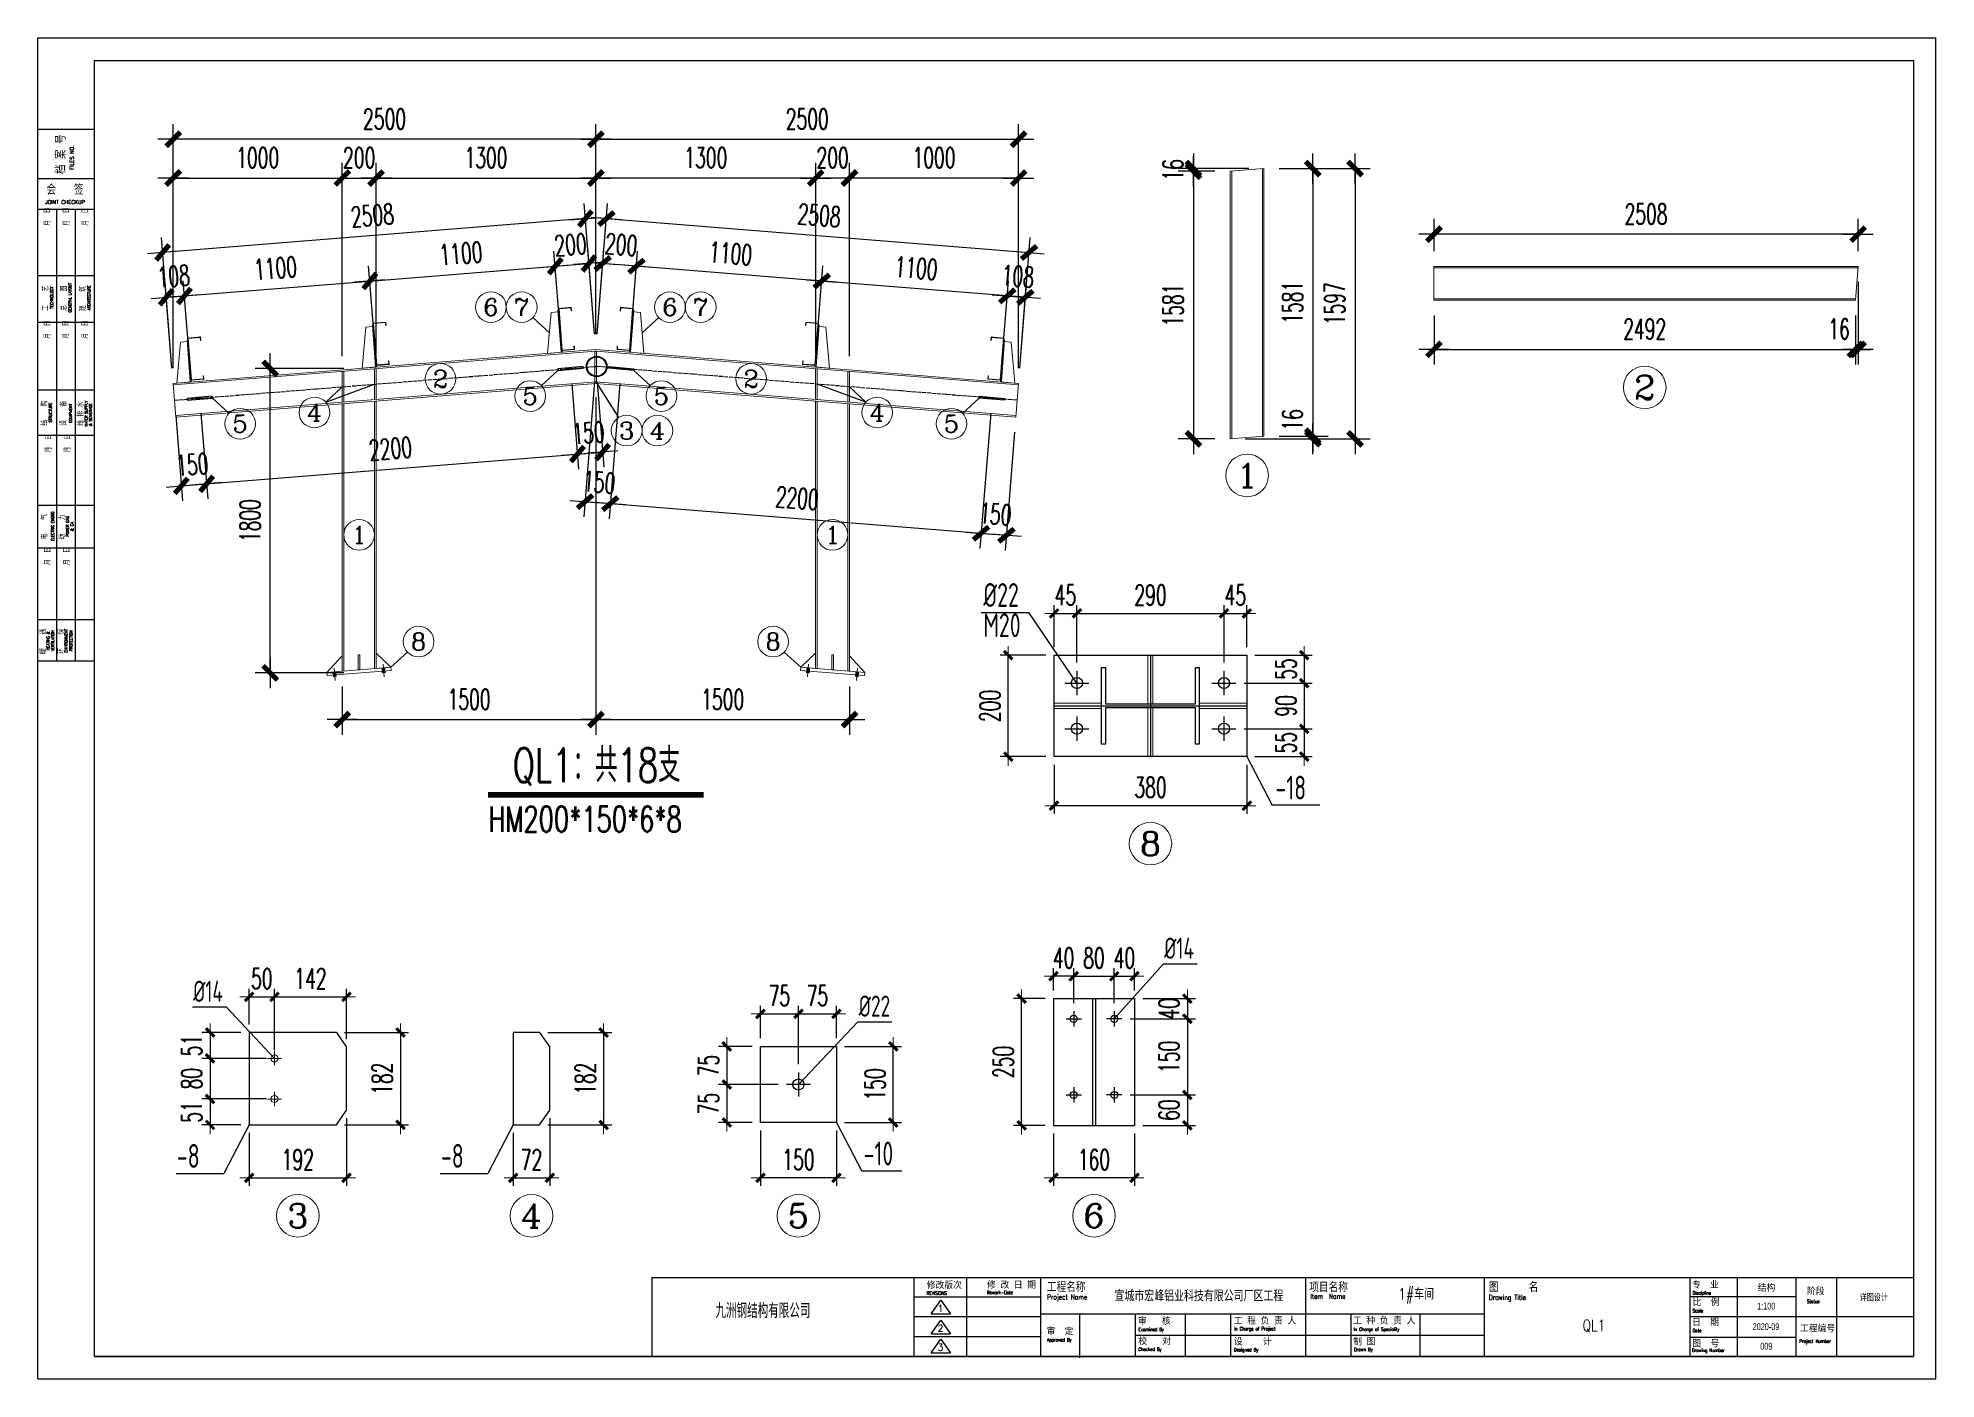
# Model space of a CAD drawing. Header units: inches. Extents: x 129725932 to 129894734, y 55771230 to 55809283.
# Drawn here: x 129864743 to 129875969, y 55801354 to 55809283 of the extents above; entities that cross this region are included whole.
import ezdxf
from ezdxf.enums import TextEntityAlignment as Align

# ---------------------------------------------------------------- set-up
doc = ezdxf.new("R2010")
doc.units = ezdxf.units.IN
doc.header["$MEASUREMENT"] = 0
doc.linetypes.add('ACAD_ISO04W100', pattern=[30, 24, -3, 0, -3])
for name, color, linetype in [('8', 4, 'Continuous'), ('DIM', 3, 'Continuous'), ('TEXT', 7, 'Continuous'), ('TK', 140, 'Continuous'), ('尺寸标注', 8, 'Continuous'), ('细线', 37, 'Continuous'), ('轴线', 1, 'ACAD_ISO04W100'), ('钢柱', 6, 'Continuous'), ('钢梁', 3, 'Continuous')]:
    doc.layers.add(name, color=color, linetype=linetype)
for name, color, linetype, lineweight in [('Bolt', 252, 'Continuous', 9), ('墙体', 4, 'Continuous', 5), ('标注', 8, 'Continuous', 9), ('灰线', 253, 'Continuous', 5), ('钢架', 7, 'Continuous', 25), ('黄线', 2, 'Continuous', 13)]:
    doc.layers.add(name, color=color, linetype=linetype, lineweight=lineweight)
doc.styles.add('ARIAL', font='swisscl.ttf', dxfattribs={"width": 0.7})
doc.styles.add('COMPLEX', font='COMPLEX')
doc.styles.add('DIM_FONT', font='romans.shx', dxfattribs={"width": 0.618, "bigfont": '1hztxt.shx'})
doc.styles.add('HZ1', font='romand.shx', dxfattribs={"width": 0.7, "height": 300, "bigfont": 'hzxy.shx'})
doc.styles.add('HZXY', font='romand.shx', dxfattribs={"bigfont": 'hzxy.shx'})
doc.styles.add('ROMANC', font='romanc.shx', dxfattribs={"width": 0.8, "bigfont": 'hztxt.shx'})
doc.styles.add('ROMAND', font='ROMAND.shx', dxfattribs={"width": 0.85})
doc.styles.get("Standard").update_dxf_attribs({"font": 'txt', "bigfont": 'gbcbig.shx'})
doc.styles.add('TSSD_Rein', font='tssdeng.shx', dxfattribs={"width": 0.7, "bigfont": 'atssdchn.shx'})
doc.dimstyles.new('WGH(1)', dxfattribs={"dimscale": 1.2, "dimtxt": 100, "dimasz": 0.5, "dimexe": 75, "dimexo": 75, "dimgap": 50, "dimtad": 1, "dimdec": 0, "dimzin": 0, "dimdsep": 46, "dimtxsty": 'DIM_FONT', "dimblk1": '_DIMX', "dimblk2": '_DIMX', "dimsah": 1, "dimcen": 0.09, "dimclrd": 3, "dimclre": 3, "dimclrt": 7, "dimadec": 0, "dimazin": 0, "dimtfac": 1, "dimtdec": 0, "dimtix": 1, "dimtmove": 2, "dimatfit": 3, "dimldrblk": '_DIMX', "dimfxl": 0, "dimtolj": 1, "dimtzin": 0, "dimarcsym": 0})
doc.dimstyles.new('WGH(3)', dxfattribs={"dimscale": 1.2, "dimtxt": 100, "dimasz": 0.3, "dimexe": 40, "dimexo": 40, "dimgap": 40, "dimtad": 1, "dimdec": 0, "dimlfac": 0.333333, "dimzin": 0, "dimdsep": 46, "dimtxsty": 'DIM_FONT', "dimblk1": '_DIMX', "dimblk2": '_DIMX', "dimsah": 1, "dimcen": 0.09, "dimclrd": 3, "dimclre": 3, "dimclrt": 7, "dimadec": 0, "dimazin": 0, "dimtfac": 1, "dimtdec": 0, "dimtix": 1, "dimtmove": 2, "dimatfit": 3, "dimldrblk": '_DIMX', "dimfxl": 0, "dimtolj": 1, "dimtzin": 0, "dimarcsym": 0})

msp = doc.modelspace()

# ---------------------------------------------------------------- texts
at = {"layer": 'TEXT', "style": 'TSSD_Rein', "width": 0.7}
for s, height, p in [('%%C22', 140.62, (129870334.9, 55805919.6)), ('M20', 140.62, (129870334.9, 55805740.5)), ('-18', 140.62, (129872062.1, 55804780.6)), ('%%C14', 125, (129871404, 55803838.9)), ('%%C14', 125, (129865660.9, 55803584.1)), ('%%C22', 125, (129869597.6, 55803496.5)), ('-8', 140.62, (129865564.9, 55802603.1)), ('-8', 140.62, (129867126.7, 55802603.1)), ('-10', 140.62, (129869626.5, 55802617))]:
    msp.add_text(s, height=height, dxfattribs=at).set_placement(p)
at = {"layer": '细线', "color": 4, "lineweight": -3, "style": 'DIM_FONT', "width": 0.7}
for s, height, p in [('QL1：共18支', 200, (129867550.9, 55804883.4)), ('HM200*150*6*8', 150, (129867407.8, 55804590))]:
    msp.add_text(s, height=height, dxfattribs=at).set_placement(p)

# ---------------------------------------------------------------- blocks, each defined once
blk = doc.blocks.new('TK')
at = {"layer": 'TK', "lineweight": -3}
for p, q in [((6334426, 2858637), (6334426, 2870307)), ((6334426, 2858637), (6334426, 2870307)), ((6334426, 2870307), (6350948, 2870307)), ((6334426, 2870307), (6350948, 2870307)), ((6334426, 2870307), (6350948, 2870307)), ((6334426, 2870307), (6350948, 2870307)), ((6350948, 2858637), (6350948, 2870307)), ((6350948, 2858637), (6350948, 2870307)), ((6334917, 2858833), (6334917, 2870110)), ((6334917, 2858833), (6334917, 2870110)), ((6334917, 2870110), (6350752, 2870110)), ((6334917, 2870110), (6350752, 2870110)), ((6350752, 2870110), (6350752, 2858833)), ((6350752, 2870110), (6350752, 2858833)), ((6334426, 2869513), (6334917, 2869513)), ((6334917, 2869081), (6334426, 2869081)), ((6334917, 2868813), (6334426, 2868813)), ((6334589, 2864884), (6334589, 2868813)), ((6334753, 2864884), (6334753, 2868813)), ((6334917, 2868236), (6334426, 2868236)), ((6334917, 2867831), (6334426, 2867831)), ((6334917, 2867242), (6334426, 2867242)), ((6334917, 2866848), (6334426, 2866848)), ((6334917, 2866238), (6334426, 2866238)), ((6334917, 2865866), (6334426, 2865866)), ((6334917, 2865244), (6334426, 2865244)), ((6334917, 2864884), (6334426, 2864884)), ((6339770, 2859521), (6339770, 2858833)), ((6339770, 2859521), (6350752, 2859521)), ((6339770, 2859521), (6339770, 2858833)), ((6339770, 2859521), (6350752, 2859521)), ((6342049, 2859521), (6342049, 2858833)), ((6342049, 2859521), (6342049, 2858833)), ((6342508, 2859521), (6342508, 2858833)), ((6343153, 2859521), (6343153, 2858833)), ((6343153, 2859521), (6343153, 2858833)), ((6345461, 2859521), (6345461, 2858833)), ((6345461, 2859521), (6345461, 2858833)), ((6347014, 2859521), (6347014, 2858833)), ((6347014, 2859521), (6347014, 2858833)), ((6347014, 2859521), (6347014, 2858833)), ((6347014, 2859521), (6347014, 2858833)), ((6348804, 2859521), (6348804, 2858833)), ((6349217, 2859521), (6349217, 2858833)), ((6349729, 2859521), (6349729, 2858833)), ((6350082, 2859521), (6350082, 2858833)), ((6343153, 2859349), (6342049, 2859349)), ((6342201, 2859204), (6342284, 2859324)), ((6342284, 2859324), (6342368, 2859204)), ((6349729, 2859351), (6348804, 2859351)), ((6343153, 2859177), (6342049, 2859177)), ((6342201, 2859204), (6342368, 2859204)), ((6342201, 2859031), (6342284, 2859150)), ((6342284, 2859150), (6342368, 2859031)), ((6343153, 2859204), (6347014, 2859204)), ((6343153, 2859204), (6347014, 2859204)), ((6343491, 2859204), (6343491, 2858833)), ((6343491, 2859191), (6343491, 2858820)), ((6343977, 2859204), (6343977, 2858833)), ((6343977, 2859204), (6343977, 2858833)), ((6344413, 2859204), (6344413, 2858833)), ((6344806, 2859204), (6344806, 2858833)), ((6344806, 2859204), (6344806, 2858833)), ((6345854, 2859204), (6345854, 2858833)), ((6345854, 2859204), (6345854, 2858833)), ((6346456, 2859204), (6346456, 2858833)), ((6350752, 2859177), (6348804, 2859177)), ((6343153, 2859005), (6342049, 2859005)), ((6342201, 2859031), (6342368, 2859031)), ((6342201, 2858865), (6342284, 2858984)), ((6342284, 2858984), (6342368, 2858865)), ((6343977, 2859019), (6347014, 2859019)), ((6343977, 2859019), (6347014, 2859019)), ((6349729, 2858998), (6348804, 2858998)), ((6350752, 2858833), (6334917, 2858833)), ((6334917, 2858833), (6350752, 2858833)), ((6334917, 2858833), (6350752, 2858833)), ((6350752, 2858833), (6334917, 2858833)), ((6342201, 2858865), (6342368, 2858865)), ((6334426, 2858637), (6350948, 2858637)), ((6334426, 2858637), (6350948, 2858637))]:
    blk.add_line(p, q, dxfattribs=at)
at = {"layer": 'TK', "lineweight": -3, "text_generation_flag": 6}
for s, height, rotation, style, width, p in [('档 案 号', 87, 270, 'HZ1', 0.8, (6334668, 2869122)), ('REVISIONS', 29.5, 180, 'ROMANC', 0.75, (6342162, 2859369)), ('Rework-Date', 29.47, 180, 'ROMANC', 0.75, (6342686, 2859375)), ('Project Name', 43.22, 180, 'ROMANC', 0.75, (6343210, 2859329)), ('Project Name', 43.22, 180, 'ROMANC', 0.75, (6343210, 2859329)), ('Item  Name', 43.2, 180, 'ROMANC', 0.75, (6345502, 2859334)), ('Item  Name', 43.2, 180, 'ROMANC', 0.75, (6345502, 2859334)), ('Drawing Title', 43.22, 180, 'ROMANC', 0.75, (6347056, 2859325)), ('Drawing Title', 43.22, 180, 'ROMANC', 0.75, (6347056, 2859325)), ('Discipline', 29.5, 180, 'ROMANC', 0.75, (6348830, 2859371)), ('Status', 29.5, 180, 'ROMANC', 0.75, (6349825, 2859298)), ('In Charge of Project', 29.47, 180, 'ROMANC', 0.75, (6344839, 2859060)), ('In Charge of Project', 29.47, 180, 'ROMANC', 0.75, (6344839, 2859060)), ('Scale', 29.5, 180, 'ROMANC', 0.75, (6348829, 2859217)), ('Approved By', 29.47, 180, 'ROMANC', 0.75, (6343209, 2858963)), ('Approved By', 29.47, 180, 'ROMANC', 0.75, (6343209, 2858963)), ('Examined By', 29.47, 180, 'ROMANC', 0.75, (6344004, 2859054)), ('Examined By', 29.47, 180, 'ROMANC', 0.75, (6344004, 2859054)), ('In Charge of Speciality', 29.47, 180, 'ROMANC', 0.75, (6345879, 2859055)), ('In Charge of Speciality', 29.47, 180, 'ROMANC', 0.75, (6345879, 2859055)), ('Date', 29.5, 180, 'ROMANC', 0.75, (6348830, 2859044)), ('Project Number', 29.47, 180, 'ROMANC', 0.75, (6349759, 2858951)), ('Checked By', 29.5, 180, 'ROMANC', 0.75, (6344005, 2858881)), ('Checked By', 29.5, 180, 'ROMANC', 0.75, (6344005, 2858881)), ('Designed By', 29.47, 180, 'ROMANC', 0.75, (6344837, 2858877)), ('Designed By', 29.47, 180, 'ROMANC', 0.75, (6344837, 2858877)), ('Drawn By', 29.5, 180, 'ROMANC', 0.75, (6345882, 2858879)), ('Drawn By', 29.5, 180, 'ROMANC', 0.75, (6345882, 2858879)), ('Drawing Number', 29.47, 180, 'ROMANC', 0.75, (6348824, 2858872))]:
    blk.add_text(s, height=height, rotation=rotation, dxfattribs=dict(at, style=style, width=width)).set_placement(p)
for s, height, rotation, style, width, p in [('FILES NO.', 32.6, 270, 'ROMANC', 1, (6334737, 2869267)), ('会   签', 87, 180, 'HZ1', 0.8, (6334661, 2868943)), ('JOINT CHECKUP', 32.64, 180, 'ROMANC', 1, (6334662, 2868862)), ('  月  日', 49.1, 270, 'HZ1', 0.8, (6334534, 2868724)), ('  月  日', 49.1, 270, 'HZ1', 0.8, (6334700, 2868724)), ('  月  日', 49.1, 270, 'HZ1', 0.8, (6334865, 2868723)), ('工    艺', 49.1, 270, 'HZ1', 0.8, (6334517, 2868042)), ('TECHNOLOGY', 25.5, 270, 'ROMAND', 0.8, (6334558, 2868047)), ('总    图', 49.1, 270, 'HZ1', 0.8, (6334678, 2868042)), ('GENERAL LAYOUT', 25.54, 270, 'ROMAND', 0.8, (6334717, 2868047)), ('建    筑', 49.1, 270, 'HZ1', 0.8, (6334842, 2868040)), ('ARCHITECTURE', 25.54, 270, 'ROMAND', 0.8, (6334882, 2868045)), ('  月  日', 49.1, 270, 'HZ1', 0.8, (6334533, 2867741)), ('  月  日', 49.1, 270, 'HZ1', 0.8, (6334693, 2867741)), ('  月  日', 49.1, 270, 'HZ1', 0.8, (6334861, 2867741)), ('结    构', 49.1, 270, 'HZ1', 0.8, (6334507, 2867042)), ('STRUCTURE', 25.5, 270, 'ROMAND', 0.8, (6334547, 2867047)), ('设    备', 49.1, 270, 'HZ1', 0.8, (6334673, 2867041)), ('EQUIPMENT', 25.5, 270, 'ROMAND', 0.8, (6334722, 2867041)), ('给 排 水', 49.1, 270, 'HZ1', 0.8, (6334823, 2867037)), ('WATER SUPPLY', 25.54, 270, 'ROMAND', 0.8, (6334858, 2867038)), ('& SEWERAGE', 25.5, 270, 'ROMAND', 0.8, (6334896, 2867028)), ('  月  日', 49.1, 270, 'HZ1', 0.8, (6334544, 2866750)), ('  月  日', 49.1, 270, 'HZ1', 0.8, (6334709, 2866750)), ('电    气', 49.1, 270, 'HZ1', 0.8, (6334508, 2866053)), ('ELECTRIC ENGRG', 25.54, 270, 'ROMAND', 0.8, (6334566, 2866058)), ('动    力', 49.1, 270, 'HZ1', 0.8, (6334664, 2866051)), ('POWER GAS', 25.5, 270, 'ROMAND', 0.8, (6334696, 2866056)), ('& CA', 26.1, 270, 'ROMAND', 0.8, (6334734, 2866056)), ('  月  日', 49.1, 270, 'HZ1', 0.8, (6334537, 2865769)), ('  月  日', 49.1, 270, 'HZ1', 0.8, (6334703, 2865769)), ('暖    通', 49.1, 270, 'HZ1', 0.8, (6334497, 2865056)), ('HEATING &', 25.5, 270, 'ROMAND', 0.8, (6334526, 2865061)), ('VENTILATION', 25.54, 270, 'ROMAND', 0.8, (6334567, 2865061)), ('环    保', 49.1, 270, 'HZ1', 0.8, (6334653, 2865056)), ('ENVIRONMENT', 25.54, 270, 'ROMAND', 0.8, (6334683, 2865061)), ('PROTECTION', 25.5, 270, 'ROMAND', 0.8, (6334726, 2865061))]:
    blk.add_text(s, height=height, rotation=rotation, dxfattribs=dict(at, style=style, width=width)).set_placement(p, align=Align.CENTER)
at = {"layer": 'TK', "lineweight": -3, "style": 'HZXY', "width": 1}
for s, height, p in [('修改版次', 58.9, (6342162, 2859422)), ('修 改 日 期', 58.9, (6342687, 2859424)), ('工程名称', 88.4, (6343208, 2859394)), ('工程名称', 88.4, (6343208, 2859394)), ('项目名称', 88.4, (6345493, 2859392)), ('项目名称', 88.4, (6345493, 2859392)), ('图    名', 88.4, (6347055, 2859393)), ('图    名', 88.4, (6347055, 2859393)), ('专  业', 58.9, (6348825, 2859425)), ('阶段', 58.9, (6349825, 2859369)), ('比  例', 58.9, (6348830, 2859273)), ('审  定 ', 58.9, (6343206, 2859019)), ('审  定 ', 58.9, (6343206, 2859019)), ('审   核', 58.9, (6344001, 2859110)), ('审   核', 58.9, (6344001, 2859110)), ('工 程 负 责 人', 58.9, (6344835, 2859112)), ('工 程 负 责 人', 58.9, (6344835, 2859112)), ('工 种 负 责 人', 58.9, (6345872, 2859113)), ('工 种 负 责 人', 58.9, (6345872, 2859113)), ('日  期', 58.9, (6348825, 2859099)), ('工程编号', 58.9, (6349764, 2859045)), ('校   对', 58.9, (6344004, 2858933)), ('校   对', 58.9, (6344004, 2858933)), ('设    计 ', 58.9, (6344836, 2858930)), ('设    计 ', 58.9, (6344836, 2858930)), ('制 图', 58.9, (6345874, 2858930)), ('制 图', 58.9, (6345874, 2858930)), ('图  号', 58.9, (6348827, 2858914))]:
    blk.add_text(s, height=height, dxfattribs=at).set_placement(p)
at = {"layer": 'TK', "width": 1}
blk.add_text('九洲钢结构有限公司', height=127.7, dxfattribs=at).set_placement((6340323, 2859167))
at = {"layer": 'TK', "lineweight": -3}
for tag, height, style, width, p in [('PROJECT-NAME', 98.2, 'HZXY', 0.8, (6344532, 2859366)), ('ITEM-NAME', 98.2, 'HZXY', 0.8, (6346423, 2859370)), ('DISCIPLINE', 58.9, 'HZXY', 1, (6349473, 2859435)), ('版本号', 58.9, 'HZXY', 1, (6342282, 2859252)), ('REWORK-DATE', 58.9, 'ARIAL', 1, (6342814, 2859259)), ('DRAWING-TITLE', 98.2, 'HZXY', 0.8, (6347970, 2859230)), ('SCALE', 58.9, 'ARIAL', 1, (6349470, 2859271)), ('STATUS', 58.9, 'HZXY', 0.8, (6350407, 2859351)), ('版本号', 58.9, 'HZXY', 1, (6342282, 2859078)), ('REWORK-DATE', 58.9, 'ARIAL', 1, (6342814, 2859087)), ('DRAWING-TITLE', 98.2, 'HZXY', 0.8, (6347971, 2859099)), ('DATE', 58.9, 'ARIAL', 1, (6349468, 2859092)), ('版本号', 58.9, 'HZXY', 1, (6342282, 2858912)), ('REWORK-DATE', 58.9, 'ARIAL', 1, (6342814, 2858915)), ('DRAWING-TITLE', 98.2, 'HZXY', 0.8, (6347972, 2858962)), ('DRAWING-NUMBER', 58.9, 'ARIAL', 1, (6349471, 2858922)), ('PROJECT-NUMBER', 58.9, 'ARIAL', 0.9, (6350396, 2859013))]:
    blk.add_attdef(tag, text='', height=height, dxfattribs=dict(at, style=style, width=width)).set_placement(p, align=Align.MIDDLE)
blk = doc.blocks.new('CC250')
at = {"layer": '黄线'}
for p, q in [((128542848, 56084036), (128542864, 56084279)), ((128542864, 56084279), (128542904, 56084283)), ((128542927, 56084044), (128542903, 56084293)), ((128542903, 56084293), (128542909, 56084293)), ((128542907, 56084253), (128542915, 56084254)), ((128542908, 56084303), (128542982, 56084311)), ((128542908, 56084303), (128542932, 56084054)), ((128542933, 56084045), (128542909, 56084293)), ((128542910, 56084301), (128542980, 56084308)), ((128542910, 56084301), (128542934, 56084057)), ((128542980, 56084308), (128542982, 56084291)), ((128542982, 56084311), (128542984, 56084291)), ((128542982, 56084291), (128542984, 56084291)), ((128542933, 56084045), (128542848, 56084036)), ((128542921, 56084104), (128542930, 56084104)), ((128542932, 56084054), (128543007, 56084062)), ((128542934, 56084057), (128543005, 56084064)), ((128543005, 56084064), (128543003, 56084082)), ((128543003, 56084082), (128543005, 56084082)), ((128543007, 56084062), (128543005, 56084082))]:
    blk.add_line(p, q, dxfattribs=at)
at = {"layer": '黄线', "const_width": 14}
for points in [[(128542907, 56084253), (128542915, 56084254)], [(128542921, 56084104), (128542930, 56084104)]]:
    blk.add_lwpolyline(points, dxfattribs=at)
blk = doc.blocks.new('轴线标号')
at = {"lineweight": 13}
blk.add_circle((0, 0), 0.5, dxfattribs=at)
at = {"layer": '钢架', "lineweight": 13, "style": 'COMPLEX', "width": 1.041667}
blk.add_attdef('A', text='', height=0.56, dxfattribs=at).set_placement((-0.25, -0.28), (0.25, -0.28), align=Align.FIT)
blk = doc.blocks.new('_DIMX')
blk.add_line((-150, 0), (150, 0))
at = {"const_width": 50}
blk.add_lwpolyline([(-70, -70), (70, 70)], dxfattribs=at)
blk = doc.blocks.new('*D98')
at = {"layer": 'Defpoints', "color": 0}
for p in [(129865610, 55807758), (129865543, 55807241), (129865650, 55807250)]:
    blk.add_point(p, dxfattribs=at)
at = {"layer": '尺寸标注', "color": 3, "lineweight": -2}
for p, q in [((129865535, 55807331), (129865495, 55807839)), ((129865502, 55807750), (129865610, 55807758)), ((129865643, 55807339), (129865602, 55807848)), ((129865610, 55807758), (129865611, 55807758)), ((129865501, 55807750), (129865501, 55807750))]:
    blk.add_line(p, q, dxfattribs=at)
at = {"layer": '尺寸标注', "color": 3, "lineweight": -2, "xscale": 0.5999999999999995, "yscale": 0.5999999999999995, "zscale": 0.5999999999999995}
for p, rotation in [((129865502, 55807750), 4.57419187808477), ((129865610, 55807758), 184.5741918780848)]:
    blk.add_blockref('_DIMX', p, dxfattribs=dict(at, rotation=rotation))
at = {"layer": '尺寸标注', "color": 7, "insert": (129865546, 55807874), "char_height": 120, "attachment_point": 5, "rotation": 4.5742, "style": 'DIM_FONT'}
blk.add_mtext('\\A1;108', dxfattribs=at)
blk = doc.blocks.new('*D99')
at = {"layer": 'Defpoints', "color": 0}
for p in [(129866706, 55807846), (129866747, 55807337), (129865650, 55807250)]:
    blk.add_point(p, dxfattribs=at)
at = {"layer": 'DIM', "color": 3, "lineweight": -2}
for p, q in [((129866740, 55807427), (129866699, 55807936)), ((129865643, 55807339), (129865602, 55807848)), ((129865610, 55807758), (129866705, 55807846))]:
    blk.add_line(p, q, dxfattribs=at)
at = {"layer": 'DIM', "color": 3, "lineweight": -2, "xscale": 0.5999999999999995, "yscale": 0.5999999999999995, "zscale": 0.5999999999999995}
for p, rotation in [((129866706, 55807846), 4.574191878014946), ((129865610, 55807758), 184.5741918780149)]:
    blk.add_blockref('_DIMX', p, dxfattribs=dict(at, rotation=rotation))
at = {"layer": 'DIM', "color": 7, "insert": (129866148, 55807922), "char_height": 120, "attachment_point": 5, "rotation": 4.5742, "style": 'DIM_FONT'}
blk.add_mtext('\\A1;1100', dxfattribs=at)
blk = doc.blocks.new('*D100')
at = {"layer": 'Defpoints', "color": 0}
for p in [(129867803, 55807934), (129867843, 55807425), (129866747, 55807337)]:
    blk.add_point(p, dxfattribs=at)
at = {"layer": 'DIM', "color": 3, "lineweight": -2}
for p, q in [((129867836, 55807515), (129867795, 55808023)), ((129866740, 55807427), (129866699, 55807936)), ((129866707, 55807846), (129867802, 55807934))]:
    blk.add_line(p, q, dxfattribs=at)
at = {"layer": 'DIM', "color": 3, "lineweight": -2, "xscale": 0.5999999999999995, "yscale": 0.5999999999999995, "zscale": 0.5999999999999995}
for p, rotation in [((129867803, 55807934), 4.574191878014946), ((129866706, 55807846), 184.5741918780149)]:
    blk.add_blockref('_DIMX', p, dxfattribs=dict(at, rotation=rotation))
at = {"layer": 'DIM', "color": 7, "insert": (129867245, 55808009), "char_height": 120, "attachment_point": 5, "rotation": 4.5742, "style": 'DIM_FONT'}
blk.add_mtext('\\A1;1100', dxfattribs=at)
blk = doc.blocks.new('*D101')
at = {"layer": 'Defpoints', "color": 0}
for p in [(129868002, 55807950), (129867843, 55807425), (129868043, 55807441)]:
    blk.add_point(p, dxfattribs=at)
at = {"layer": 'DIM', "color": 3, "lineweight": -2}
for p, q in [((129867836, 55807515), (129867795, 55808023)), ((129868035, 55807531), (129867995, 55808039)), ((129867802, 55807934), (129867801, 55807934)), ((129867803, 55807934), (129868002, 55807950)), ((129868003, 55807950), (129868003, 55807950))]:
    blk.add_line(p, q, dxfattribs=at)
at = {"layer": 'DIM', "color": 3, "lineweight": -2, "xscale": 0.5999999999999995, "yscale": 0.5999999999999995, "zscale": 0.5999999999999995}
for p, rotation in [((129867803, 55807934), 4.574191878014986), ((129868002, 55807950), 184.5741918780149)]:
    blk.add_blockref('_DIMX', p, dxfattribs=dict(at, rotation=rotation))
at = {"layer": 'DIM', "color": 7, "insert": (129867893, 55808061), "char_height": 120, "attachment_point": 5, "rotation": 4.5742, "style": 'DIM_FONT'}
blk.add_mtext('\\A1;200', dxfattribs=at)
blk = doc.blocks.new('*D102')
at = {"layer": 'Defpoints', "color": 0}
for p in [(129865481, 55808015), (129868043, 55807441), (129865543, 55807241)]:
    blk.add_point(p, dxfattribs=at)
at = {"layer": '尺寸标注', "color": 3, "lineweight": -2}
for p, q in [((129867980, 55808215), (129865481, 55808015)), ((129868035, 55807531), (129867974, 55808304)), ((129865535, 55807331), (129865474, 55808104))]:
    blk.add_line(p, q, dxfattribs=at)
at = {"layer": '尺寸标注', "color": 3, "lineweight": -2, "xscale": 0.5999999999999995, "yscale": 0.5999999999999995, "zscale": 0.5999999999999995}
for p, rotation in [((129867981, 55808215), 4.573921260138398), ((129865481, 55808015), 184.5739212601383)]:
    blk.add_blockref('_DIMX', p, dxfattribs=dict(at, rotation=rotation))
at = {"layer": '尺寸标注', "color": 7, "insert": (129866721, 55808234), "char_height": 120, "attachment_point": 5, "rotation": 4.5739, "style": 'DIM_FONT'}
blk.add_mtext('\\A1;2508', dxfattribs=at)
blk = doc.blocks.new('*D103')
at = {"layer": 'Defpoints', "color": 0}
for p in [(129866543, 55808455), (129866543, 55807312), (129865543, 55807241)]:
    blk.add_point(p, dxfattribs=at)
at = {"layer": '尺寸标注', "color": 3, "lineweight": -2}
for p, q in [((129865543, 55807331), (129865543, 55808545)), ((129866543, 55807402), (129866543, 55808545)), ((129865543, 55808455), (129866542, 55808455))]:
    blk.add_line(p, q, dxfattribs=at)
at = {"layer": '尺寸标注', "color": 3, "lineweight": -2, "xscale": 0.5999999999999995, "yscale": 0.5999999999999995, "zscale": 0.5999999999999995, "rotation": 180}
blk.add_blockref('_DIMX', (129865543, 55808455), dxfattribs=at)
at = {"layer": '尺寸标注', "color": 3, "lineweight": -2, "xscale": 0.5999999999999995, "yscale": 0.5999999999999995, "zscale": 0.5999999999999995}
blk.add_blockref('_DIMX', (129866543, 55808455), dxfattribs=at)
at = {"layer": '尺寸标注', "color": 7, "insert": (129866043, 55808575), "char_height": 120, "attachment_point": 5, "style": 'DIM_FONT'}
blk.add_mtext('\\A1;1000', dxfattribs=at)
blk = doc.blocks.new('*D104')
at = {"layer": 'Defpoints', "color": 0}
for p in [(129866743, 55808455), (129866543, 55807312), (129866743, 55807328)]:
    blk.add_point(p, dxfattribs=at)
at = {"layer": 'DIM', "color": 3, "lineweight": -2}
for p, q in [((129866543, 55807402), (129866543, 55808545)), ((129866743, 55807418), (129866743, 55808545)), ((129866542, 55808455), (129866541, 55808455)), ((129866543, 55808455), (129866743, 55808455)), ((129866743, 55808455), (129866744, 55808455))]:
    blk.add_line(p, q, dxfattribs=at)
at = {"layer": 'DIM', "color": 3, "lineweight": -2, "xscale": 0.5999999999999995, "yscale": 0.5999999999999995, "zscale": 0.5999999999999995}
blk.add_blockref('_DIMX', (129866543, 55808455), dxfattribs=at)
at = {"layer": 'DIM', "color": 3, "lineweight": -2, "xscale": 0.5999999999999995, "yscale": 0.5999999999999995, "zscale": 0.5999999999999995, "rotation": 180}
blk.add_blockref('_DIMX', (129866743, 55808455), dxfattribs=at)
at = {"layer": 'DIM', "color": 7, "insert": (129866643, 55808575), "char_height": 120, "attachment_point": 5, "style": 'DIM_FONT'}
blk.add_mtext('\\A1;200', dxfattribs=at)
blk = doc.blocks.new('*D105')
at = {"layer": 'Defpoints', "color": 0}
for p in [(129868043, 55808455), (129868043, 55807441), (129866743, 55807328)]:
    blk.add_point(p, dxfattribs=at)
at = {"layer": 'DIM', "color": 3, "lineweight": -2}
for p, q in [((129866743, 55807418), (129866743, 55808545)), ((129868043, 55807531), (129868043, 55808545)), ((129866743, 55808455), (129868042, 55808455))]:
    blk.add_line(p, q, dxfattribs=at)
at = {"layer": 'DIM', "color": 3, "lineweight": -2, "xscale": 0.5999999999999995, "yscale": 0.5999999999999995, "zscale": 0.5999999999999995, "rotation": 180}
blk.add_blockref('_DIMX', (129866743, 55808455), dxfattribs=at)
at = {"layer": 'DIM', "color": 3, "lineweight": -2, "xscale": 0.5999999999999995, "yscale": 0.5999999999999995, "zscale": 0.5999999999999995}
blk.add_blockref('_DIMX', (129868043, 55808455), dxfattribs=at)
at = {"layer": 'DIM', "color": 7, "insert": (129867393, 55808575), "char_height": 120, "attachment_point": 5, "style": 'DIM_FONT'}
blk.add_mtext('\\A1;1300', dxfattribs=at)
blk = doc.blocks.new('*D106')
at = {"layer": 'Defpoints', "color": 0}
for p in [(129865543, 55808684), (129868043, 55807441), (129865543, 55807241)]:
    blk.add_point(p, dxfattribs=at)
at = {"layer": '尺寸标注', "color": 3, "lineweight": -2}
for p, q in [((129865543, 55807331), (129865543, 55808774)), ((129868043, 55807531), (129868043, 55808774)), ((129868042, 55808684), (129865543, 55808684))]:
    blk.add_line(p, q, dxfattribs=at)
at = {"layer": '尺寸标注', "color": 3, "lineweight": -2, "xscale": 0.5999999999999995, "yscale": 0.5999999999999995, "zscale": 0.5999999999999995, "rotation": 180}
blk.add_blockref('_DIMX', (129865543, 55808684), dxfattribs=at)
at = {"layer": '尺寸标注', "color": 3, "lineweight": -2, "xscale": 0.5999999999999995, "yscale": 0.5999999999999995, "zscale": 0.5999999999999995}
blk.add_blockref('_DIMX', (129868043, 55808684), dxfattribs=at)
at = {"layer": '尺寸标注', "color": 7, "insert": (129866793, 55808804), "char_height": 120, "attachment_point": 5, "style": 'DIM_FONT'}
blk.add_mtext('\\A1;2500', dxfattribs=at)
blk = doc.blocks.new('*D107')
at = {"layer": 'Defpoints', "color": 0}
for p in [(129870476, 55807758), (129870435, 55807250), (129870543, 55807241)]:
    blk.add_point(p, dxfattribs=at)
at = {"layer": 'DIM', "color": 3, "lineweight": -2}
for p, q in [((129870442, 55807339), (129870483, 55807848)), ((129870475, 55807758), (129870474, 55807758)), ((129870583, 55807750), (129870476, 55807758)), ((129870550, 55807331), (129870590, 55807839)), ((129870584, 55807750), (129870584, 55807750))]:
    blk.add_line(p, q, dxfattribs=at)
at = {"layer": 'DIM', "color": 3, "lineweight": -2, "xscale": 0.5999999999999995, "yscale": 0.5999999999999995, "zscale": 0.5999999999999995}
for p, rotation in [((129870476, 55807758), 355.4258081297963), ((129870583, 55807750), 175.4258081297963)]:
    blk.add_blockref('_DIMX', p, dxfattribs=dict(at, rotation=rotation))
at = {"layer": 'DIM', "color": 7, "insert": (129870539, 55807874), "char_height": 120, "attachment_point": 5, "rotation": 355.4258, "style": 'DIM_FONT'}
blk.add_mtext('\\A1;108', dxfattribs=at)
blk = doc.blocks.new('*D108')
at = {"layer": 'Defpoints', "color": 0}
for p in [(129869379, 55807846), (129869338, 55807337), (129870435, 55807250)]:
    blk.add_point(p, dxfattribs=at)
at = {"layer": 'DIM', "color": 3, "lineweight": -2}
for p, q in [((129869346, 55807427), (129869386, 55807936)), ((129870475, 55807758), (129869380, 55807846)), ((129870442, 55807339), (129870483, 55807848))]:
    blk.add_line(p, q, dxfattribs=at)
at = {"layer": 'DIM', "color": 3, "lineweight": -2, "xscale": 0.5999999999999995, "yscale": 0.5999999999999995, "zscale": 0.5999999999999995}
for p, rotation in [((129869379, 55807846), 175.4258081520875), ((129870476, 55807758), 355.4258081520875)]:
    blk.add_blockref('_DIMX', p, dxfattribs=dict(at, rotation=rotation))
at = {"layer": 'DIM', "color": 7, "insert": (129869937, 55807922), "char_height": 120, "attachment_point": 5, "rotation": 355.4258, "style": 'DIM_FONT'}
blk.add_mtext('\\A1;1100', dxfattribs=at)
blk = doc.blocks.new('*D109')
at = {"layer": 'Defpoints', "color": 0}
for p in [(129868283, 55807934), (129868242, 55807425), (129869338, 55807337)]:
    blk.add_point(p, dxfattribs=at)
at = {"layer": 'DIM', "color": 3, "lineweight": -2}
for p, q in [((129868249, 55807515), (129868290, 55808023)), ((129869379, 55807846), (129868283, 55807934)), ((129869346, 55807427), (129869386, 55807936))]:
    blk.add_line(p, q, dxfattribs=at)
at = {"layer": 'DIM', "color": 3, "lineweight": -2, "xscale": 0.5999999999999995, "yscale": 0.5999999999999995, "zscale": 0.5999999999999995}
for p, rotation in [((129868283, 55807934), 175.4258081520875), ((129869379, 55807846), 355.4258081520875)]:
    blk.add_blockref('_DIMX', p, dxfattribs=dict(at, rotation=rotation))
at = {"layer": 'DIM', "color": 7, "insert": (129868840, 55808009), "char_height": 120, "attachment_point": 5, "rotation": 355.4258, "style": 'DIM_FONT'}
blk.add_mtext('\\A1;1100', dxfattribs=at)
blk = doc.blocks.new('*D110')
at = {"layer": 'Defpoints', "color": 0}
for p in [(129868083, 55807950), (129868043, 55807441), (129868242, 55807425)]:
    blk.add_point(p, dxfattribs=at)
at = {"layer": 'DIM', "color": 3, "lineweight": -2}
for p, q in [((129868050, 55807531), (129868090, 55808039)), ((129868249, 55807515), (129868290, 55808023)), ((129868083, 55807950), (129868082, 55807950)), ((129868283, 55807934), (129868083, 55807950)), ((129868283, 55807934), (129868284, 55807934))]:
    blk.add_line(p, q, dxfattribs=at)
at = {"layer": 'DIM', "color": 3, "lineweight": -2, "xscale": 0.5999999999999995, "yscale": 0.5999999999999995, "zscale": 0.5999999999999995}
for p, rotation in [((129868083, 55807950), 355.4258081520875), ((129868283, 55807934), 175.4258081520875)]:
    blk.add_blockref('_DIMX', p, dxfattribs=dict(at, rotation=rotation))
at = {"layer": 'DIM', "color": 7, "insert": (129868193, 55808061), "char_height": 120, "attachment_point": 5, "rotation": 355.4258, "style": 'DIM_FONT'}
blk.add_mtext('\\A1;200', dxfattribs=at)
blk = doc.blocks.new('*D111')
at = {"layer": 'Defpoints', "color": 0}
for p in [(129870605, 55808015), (129868043, 55807441), (129870543, 55807241)]:
    blk.add_point(p, dxfattribs=at)
at = {"layer": 'DIM', "color": 3, "lineweight": -2}
for p, q in [((129868050, 55807531), (129868112, 55808304)), ((129868105, 55808215), (129870604, 55808015)), ((129870550, 55807331), (129870612, 55808104))]:
    blk.add_line(p, q, dxfattribs=at)
at = {"layer": 'DIM', "color": 3, "lineweight": -2, "xscale": 0.5999999999999995, "yscale": 0.5999999999999995, "zscale": 0.5999999999999995}
for p, rotation in [((129868105, 55808215), 175.4260787482297), ((129870605, 55808015), 355.4260787482296)]:
    blk.add_blockref('_DIMX', p, dxfattribs=dict(at, rotation=rotation))
at = {"layer": 'DIM', "color": 7, "insert": (129869364, 55808234), "char_height": 120, "attachment_point": 5, "rotation": 355.4261, "style": 'DIM_FONT'}
blk.add_mtext('\\A1;2508', dxfattribs=at)
blk = doc.blocks.new('*D112')
at = {"layer": 'Defpoints', "color": 0}
for p in [(129869543, 55808455), (129869543, 55807312), (129870543, 55807241)]:
    blk.add_point(p, dxfattribs=at)
at = {"layer": 'DIM', "color": 3, "lineweight": -2}
for p, q in [((129869543, 55807402), (129869543, 55808545)), ((129870543, 55807331), (129870543, 55808545)), ((129870542, 55808455), (129869543, 55808455))]:
    blk.add_line(p, q, dxfattribs=at)
at = {"layer": 'DIM', "color": 3, "lineweight": -2, "xscale": 0.5999999999999995, "yscale": 0.5999999999999995, "zscale": 0.5999999999999995}
for p, rotation in [((129869543, 55808455), 180.0000000100052), ((129870543, 55808455), 1.000519667115896e-08)]:
    blk.add_blockref('_DIMX', p, dxfattribs=dict(at, rotation=rotation))
at = {"layer": 'DIM', "color": 7, "insert": (129870043, 55808575), "char_height": 120, "attachment_point": 5, "rotation": 0, "style": 'DIM_FONT'}
blk.add_mtext('\\A1;1000', dxfattribs=at)
blk = doc.blocks.new('*D113')
at = {"layer": 'Defpoints', "color": 0}
for p in [(129869343, 55808455), (129869343, 55807328), (129869543, 55807312)]:
    blk.add_point(p, dxfattribs=at)
at = {"layer": 'DIM', "color": 3, "lineweight": -2}
for p, q in [((129869343, 55807418), (129869343, 55808545)), ((129869543, 55807402), (129869543, 55808545)), ((129869342, 55808455), (129869341, 55808455)), ((129869543, 55808455), (129869343, 55808455)), ((129869543, 55808455), (129869544, 55808455))]:
    blk.add_line(p, q, dxfattribs=at)
at = {"layer": 'DIM', "color": 3, "lineweight": -2, "xscale": 0.5999999999999995, "yscale": 0.5999999999999995, "zscale": 0.5999999999999995}
for p, rotation in [((129869343, 55808455), 1.000515991701087e-08), ((129869543, 55808455), 180.0000000100052)]:
    blk.add_blockref('_DIMX', p, dxfattribs=dict(at, rotation=rotation))
at = {"layer": 'DIM', "color": 7, "insert": (129869443, 55808575), "char_height": 120, "attachment_point": 5, "rotation": 0, "style": 'DIM_FONT'}
blk.add_mtext('\\A1;200', dxfattribs=at)
blk = doc.blocks.new('*D114')
at = {"layer": 'Defpoints', "color": 0}
for p in [(129868043, 55808455), (129868043, 55807441), (129869343, 55807328)]:
    blk.add_point(p, dxfattribs=at)
at = {"layer": 'DIM', "color": 3, "lineweight": -2}
for p, q in [((129868043, 55807531), (129868043, 55808545)), ((129869343, 55807418), (129869343, 55808545)), ((129869342, 55808455), (129868043, 55808455))]:
    blk.add_line(p, q, dxfattribs=at)
at = {"layer": 'DIM', "color": 3, "lineweight": -2, "xscale": 0.5999999999999995, "yscale": 0.5999999999999995, "zscale": 0.5999999999999995}
for p, rotation in [((129868043, 55808455), 180.0000000100052), ((129869343, 55808455), 1.000519667115896e-08)]:
    blk.add_blockref('_DIMX', p, dxfattribs=dict(at, rotation=rotation))
at = {"layer": 'DIM', "color": 7, "insert": (129868693, 55808575), "char_height": 120, "attachment_point": 5, "rotation": 0, "style": 'DIM_FONT'}
blk.add_mtext('\\A1;1300', dxfattribs=at)
blk = doc.blocks.new('*D115')
at = {"layer": 'Defpoints', "color": 0}
for p in [(129870543, 55808684), (129868043, 55807441), (129870543, 55807241)]:
    blk.add_point(p, dxfattribs=at)
at = {"layer": 'DIM', "color": 3, "lineweight": -2}
for p, q in [((129868043, 55807531), (129868043, 55808774)), ((129870543, 55807331), (129870543, 55808774)), ((129868043, 55808684), (129870542, 55808684))]:
    blk.add_line(p, q, dxfattribs=at)
at = {"layer": 'DIM', "color": 3, "lineweight": -2, "xscale": 0.5999999999999995, "yscale": 0.5999999999999995, "zscale": 0.5999999999999995}
for p, rotation in [((129868043, 55808684), 180.0000000100052), ((129870543, 55808684), 1.000515991701087e-08)]:
    blk.add_blockref('_DIMX', p, dxfattribs=dict(at, rotation=rotation))
at = {"layer": 'DIM', "color": 7, "insert": (129869293, 55808804), "char_height": 120, "attachment_point": 5, "rotation": 0, "style": 'DIM_FONT'}
blk.add_mtext('\\A1;2500', dxfattribs=at)
blk = doc.blocks.new('*D116')
at = {"layer": 'Defpoints', "color": 0}
for p in [(129868043, 55807250), (129866543, 55805539), (129868043, 55805253)]:
    blk.add_point(p, dxfattribs=at)
at = {"layer": '尺寸标注', "color": 3, "lineweight": -2}
for p, q in [((129868043, 55807160), (129868043, 55805163)), ((129866543, 55805449), (129866543, 55805163)), ((129866543, 55805253), (129868042, 55805253))]:
    blk.add_line(p, q, dxfattribs=at)
at = {"layer": '尺寸标注', "color": 3, "lineweight": -2, "xscale": 0.5999999999999995, "yscale": 0.5999999999999995, "zscale": 0.5999999999999995, "rotation": 180}
blk.add_blockref('_DIMX', (129866543, 55805253), dxfattribs=at)
at = {"layer": '尺寸标注', "color": 3, "lineweight": -2, "xscale": 0.5999999999999995, "yscale": 0.5999999999999995, "zscale": 0.5999999999999995}
blk.add_blockref('_DIMX', (129868043, 55805253), dxfattribs=at)
at = {"layer": '尺寸标注', "color": 7, "insert": (129867293, 55805373), "char_height": 120, "attachment_point": 5, "style": 'DIM_FONT'}
blk.add_mtext('\\A1;1500', dxfattribs=at)
blk = doc.blocks.new('*D117')
at = {"layer": 'Defpoints', "color": 0}
for p in [(129868043, 55807250), (129869543, 55805539), (129869543, 55805253)]:
    blk.add_point(p, dxfattribs=at)
at = {"layer": 'DIM', "color": 3, "lineweight": -2}
for p, q in [((129868043, 55807160), (129868043, 55805163)), ((129869543, 55805449), (129869543, 55805163)), ((129868043, 55805253), (129869542, 55805253))]:
    blk.add_line(p, q, dxfattribs=at)
at = {"layer": 'DIM', "color": 3, "lineweight": -2, "xscale": 0.5999999999999995, "yscale": 0.5999999999999995, "zscale": 0.5999999999999995, "rotation": 180}
blk.add_blockref('_DIMX', (129868043, 55805253), dxfattribs=at)
at = {"layer": 'DIM', "color": 3, "lineweight": -2, "xscale": 0.5999999999999995, "yscale": 0.5999999999999995, "zscale": 0.5999999999999995}
blk.add_blockref('_DIMX', (129869543, 55805253), dxfattribs=at)
at = {"layer": 'DIM', "color": 7, "insert": (129868793, 55805373), "char_height": 120, "attachment_point": 5, "style": 'DIM_FONT'}
blk.add_mtext('\\A1;1500', dxfattribs=at)
blk = doc.blocks.new('*D118')
at = {"layer": 'Defpoints', "color": 0}
for p in [(129866117, 55807329), (129866643, 55807329), (129866643, 55805529)]:
    blk.add_point(p, dxfattribs=at)
at = {"layer": 'DIM', "color": 3, "lineweight": -2}
for p, q in [((129866553, 55807329), (129866027, 55807329)), ((129866117, 55805530), (129866117, 55807328)), ((129866553, 55805529), (129866027, 55805529))]:
    blk.add_line(p, q, dxfattribs=at)
at = {"layer": 'DIM', "color": 3, "lineweight": -2, "xscale": 0.5999999999999995, "yscale": 0.5999999999999995, "zscale": 0.5999999999999995}
for p, rotation in [((129866117, 55807329), 90), ((129866117, 55805529), 270)]:
    blk.add_blockref('_DIMX', p, dxfattribs=dict(at, rotation=rotation))
at = {"layer": 'DIM', "color": 7, "insert": (129865997, 55806429), "char_height": 120, "attachment_point": 5, "rotation": 90, "style": 'DIM_FONT'}
blk.add_mtext('\\A1;1800', dxfattribs=at)
blk = doc.blocks.new('*D119')
at = {"layer": 'Defpoints', "color": 0}
for p in [(129871577, 55808495), (129871794, 55808495), (129871994, 55808511)]:
    blk.add_point(p, dxfattribs=at)
at = {"layer": 'DIM', "color": 3, "lineweight": -2}
for p, q in [((129871904, 55808511), (129871487, 55808511)), ((129871704, 55808495), (129871487, 55808495)), ((129871577, 55808511), (129871577, 55808512)), ((129871577, 55808511), (129871577, 55808495)), ((129871577, 55808494), (129871577, 55808494))]:
    blk.add_line(p, q, dxfattribs=at)
at = {"layer": 'DIM', "color": 3, "lineweight": -2, "xscale": 0.5999999999999995, "yscale": 0.5999999999999995, "zscale": 0.5999999999999995}
for p, rotation in [((129871577, 55808511), 270), ((129871577, 55808495), 90)]:
    blk.add_blockref('_DIMX', p, dxfattribs=dict(at, rotation=rotation))
at = {"layer": 'DIM', "color": 7, "insert": (129871457, 55808503), "char_height": 120, "attachment_point": 5, "rotation": 90, "style": 'DIM_FONT'}
blk.add_mtext('\\A1;16', dxfattribs=at)
blk = doc.blocks.new('*D120')
at = {"layer": 'Defpoints', "color": 0}
for p in [(129871794, 55808495), (129871577, 55806913), (129871794, 55806913)]:
    blk.add_point(p, dxfattribs=at)
at = {"layer": 'DIM', "color": 3, "lineweight": -2}
for p, q in [((129871704, 55808495), (129871487, 55808495)), ((129871577, 55808494), (129871577, 55806914)), ((129871704, 55806913), (129871487, 55806913))]:
    blk.add_line(p, q, dxfattribs=at)
at = {"layer": 'DIM', "color": 3, "lineweight": -2, "xscale": 0.5999999999999995, "yscale": 0.5999999999999995, "zscale": 0.5999999999999995}
for p, rotation in [((129871577, 55808495), 90), ((129871577, 55806913), 270)]:
    blk.add_blockref('_DIMX', p, dxfattribs=dict(at, rotation=rotation))
at = {"layer": 'DIM', "color": 7, "insert": (129871457, 55807704), "char_height": 120, "attachment_point": 5, "rotation": 90, "style": 'DIM_FONT'}
blk.add_mtext('\\A1;1581', dxfattribs=at)
blk = doc.blocks.new('*D121')
at = {"layer": 'Defpoints', "color": 0}
for p in [(129871994, 55808511), (129871994, 55806929), (129872283, 55806929)]:
    blk.add_point(p, dxfattribs=at)
at = {"layer": '尺寸标注', "color": 3, "lineweight": -2}
for p, q in [((129872084, 55808511), (129872373, 55808511)), ((129872283, 55808510), (129872283, 55806930)), ((129872084, 55806929), (129872373, 55806929))]:
    blk.add_line(p, q, dxfattribs=at)
at = {"layer": '尺寸标注', "color": 3, "lineweight": -2, "xscale": 0.5999999999999995, "yscale": 0.5999999999999995, "zscale": 0.5999999999999995}
for p, rotation in [((129872283, 55808511), 90), ((129872283, 55806929), 270)]:
    blk.add_blockref('_DIMX', p, dxfattribs=dict(at, rotation=rotation))
at = {"layer": '尺寸标注', "color": 7, "insert": (129872163, 55807720), "char_height": 120, "attachment_point": 5, "rotation": 90, "style": 'DIM_FONT'}
blk.add_mtext('\\A1;1581', dxfattribs=at)
blk = doc.blocks.new('*D122')
at = {"layer": 'Defpoints', "color": 0}
for p in [(129871794, 55806913), (129871994, 55806929), (129872283, 55806913)]:
    blk.add_point(p, dxfattribs=at)
at = {"layer": 'DIM', "color": 3, "lineweight": -2}
for p, q in [((129871884, 55806913), (129872373, 55806913)), ((129872084, 55806929), (129872373, 55806929)), ((129872283, 55806930), (129872283, 55806931)), ((129872283, 55806929), (129872283, 55806913)), ((129872283, 55806913), (129872283, 55806912))]:
    blk.add_line(p, q, dxfattribs=at)
at = {"layer": 'DIM', "color": 3, "lineweight": -2, "xscale": 0.5999999999999995, "yscale": 0.5999999999999995, "zscale": 0.5999999999999995}
for p, rotation in [((129872283, 55806929), 270), ((129872283, 55806913), 90)]:
    blk.add_blockref('_DIMX', p, dxfattribs=dict(at, rotation=rotation))
at = {"layer": 'DIM', "color": 7, "insert": (129872163, 55807025), "char_height": 120, "attachment_point": 5, "rotation": 90, "style": 'DIM_FONT'}
blk.add_mtext('\\A1;16', dxfattribs=at)
blk = doc.blocks.new('*D123')
at = {"layer": 'Defpoints', "color": 0}
for p in [(129873000, 55807732), (129875492, 55807732), (129875492, 55807442)]:
    blk.add_point(p, dxfattribs=at)
at = {"layer": '尺寸标注', "color": 3, "lineweight": -2}
for p, q in [((129873000, 55807642), (129873000, 55807352)), ((129875492, 55807642), (129875492, 55807352)), ((129873000, 55807442), (129875491, 55807442))]:
    blk.add_line(p, q, dxfattribs=at)
at = {"layer": '尺寸标注', "color": 3, "lineweight": -2, "xscale": 0.5999999999999995, "yscale": 0.5999999999999995, "zscale": 0.5999999999999995, "rotation": 180}
blk.add_blockref('_DIMX', (129873000, 55807442), dxfattribs=at)
at = {"layer": '尺寸标注', "color": 3, "lineweight": -2, "xscale": 0.5999999999999995, "yscale": 0.5999999999999995, "zscale": 0.5999999999999995}
blk.add_blockref('_DIMX', (129875492, 55807442), dxfattribs=at)
at = {"layer": '尺寸标注', "color": 7, "insert": (129874246, 55807562), "char_height": 120, "attachment_point": 5, "style": 'DIM_FONT'}
blk.add_mtext('\\A1;2492', dxfattribs=at)
blk = doc.blocks.new('*D124')
at = {"layer": 'Defpoints', "color": 0}
for p in [(129875508, 55807932), (129875492, 55807732), (129875508, 55807442)]:
    blk.add_point(p, dxfattribs=at)
at = {"layer": 'DIM', "color": 3, "lineweight": -2}
for p, q in [((129875508, 55807842), (129875508, 55807352)), ((129875492, 55807642), (129875492, 55807352)), ((129875491, 55807442), (129875491, 55807442)), ((129875492, 55807442), (129875508, 55807442)), ((129875508, 55807442), (129875509, 55807442))]:
    blk.add_line(p, q, dxfattribs=at)
at = {"layer": 'DIM', "color": 3, "lineweight": -2, "xscale": 0.5999999999999995, "yscale": 0.5999999999999995, "zscale": 0.5999999999999995}
blk.add_blockref('_DIMX', (129875492, 55807442), dxfattribs=at)
at = {"layer": 'DIM', "color": 3, "lineweight": -2, "xscale": 0.5999999999999995, "yscale": 0.5999999999999995, "zscale": 0.5999999999999995, "rotation": 180}
blk.add_blockref('_DIMX', (129875508, 55807442), dxfattribs=at)
at = {"layer": 'DIM', "color": 7, "insert": (129875395, 55807562), "char_height": 120, "attachment_point": 5, "style": 'DIM_FONT'}
blk.add_mtext('\\A1;16', dxfattribs=at)
blk = doc.blocks.new('*D125')
at = {"layer": 'Defpoints', "color": 0}
for p in [(129873000, 55808123), (129873000, 55807932), (129875508, 55807932)]:
    blk.add_point(p, dxfattribs=at)
at = {"layer": '尺寸标注', "color": 3, "lineweight": -2}
for p, q in [((129873000, 55808022), (129873000, 55808213)), ((129875508, 55808022), (129875508, 55808213)), ((129875507, 55808123), (129873000, 55808123))]:
    blk.add_line(p, q, dxfattribs=at)
at = {"layer": '尺寸标注', "color": 3, "lineweight": -2, "xscale": 0.5999999999999995, "yscale": 0.5999999999999995, "zscale": 0.5999999999999995, "rotation": 180}
blk.add_blockref('_DIMX', (129873000, 55808123), dxfattribs=at)
at = {"layer": '尺寸标注', "color": 3, "lineweight": -2, "xscale": 0.5999999999999995, "yscale": 0.5999999999999995, "zscale": 0.5999999999999995}
blk.add_blockref('_DIMX', (129875508, 55808123), dxfattribs=at)
at = {"layer": '尺寸标注', "color": 7, "insert": (129874254, 55808243), "char_height": 120, "attachment_point": 5, "style": 'DIM_FONT'}
blk.add_mtext('\\A1;2508', dxfattribs=at)
blk = doc.blocks.new('*D126')
at = {"layer": 'Defpoints', "color": 0}
for p in [(129871994, 55808511), (129871794, 55806913), (129872533, 55806913)]:
    blk.add_point(p, dxfattribs=at)
at = {"layer": '尺寸标注', "color": 3, "lineweight": -2}
for p, q in [((129872084, 55808511), (129872623, 55808511)), ((129872533, 55808510), (129872533, 55806914)), ((129871884, 55806913), (129872623, 55806913))]:
    blk.add_line(p, q, dxfattribs=at)
at = {"layer": '尺寸标注', "color": 3, "lineweight": -2, "xscale": 0.5999999999999995, "yscale": 0.5999999999999995, "zscale": 0.5999999999999995}
for p, rotation in [((129872533, 55808511), 90), ((129872533, 55806913), 270)]:
    blk.add_blockref('_DIMX', p, dxfattribs=dict(at, rotation=rotation))
at = {"layer": '尺寸标注', "color": 7, "insert": (129872413, 55807712), "char_height": 120, "attachment_point": 5, "rotation": 90, "style": 'DIM_FONT'}
blk.add_mtext('\\A1;1597', dxfattribs=at)
blk = doc.blocks.new('*D127')
at = {"layer": 'Defpoints', "color": 0}
for p in [(129865992, 55803403), (129865761, 55803250), (129866142, 55803250)]:
    blk.add_point(p, dxfattribs=at)
at = {"layer": '标注', "color": 3, "lineweight": -2}
for p, q in [((129865944, 55803403), (129865713, 55803403)), ((129865761, 55803403), (129865761, 55803404)), ((129865761, 55803403), (129865761, 55803250)), ((129866094, 55803250), (129865713, 55803250)), ((129865761, 55803250), (129865761, 55803249))]:
    blk.add_line(p, q, dxfattribs=at)
at = {"layer": '标注', "color": 3, "lineweight": -2, "xscale": 0.3599999999999997, "yscale": 0.3599999999999997, "zscale": 0.3599999999999997}
for p, rotation in [((129865761, 55803403), 270), ((129865761, 55803250), 90)]:
    blk.add_blockref('_DIMX', p, dxfattribs=dict(at, rotation=rotation))
at = {"layer": '标注', "color": 7, "insert": (129865653, 55803326), "char_height": 120, "attachment_point": 5, "rotation": 90, "style": 'DIM_FONT'}
blk.add_mtext('\\A1;51', dxfattribs=at)
blk = doc.blocks.new('*D128')
at = {"layer": 'Defpoints', "color": 0}
for p in [(129866142, 55803250), (129865761, 55803010), (129866142, 55803010)]:
    blk.add_point(p, dxfattribs=at)
at = {"layer": '标注', "color": 3, "lineweight": -2}
for p, q in [((129866094, 55803250), (129865713, 55803250)), ((129865761, 55803250), (129865761, 55803010)), ((129866094, 55803010), (129865713, 55803010))]:
    blk.add_line(p, q, dxfattribs=at)
at = {"layer": '标注', "color": 3, "lineweight": -2, "xscale": 0.3599999999999997, "yscale": 0.3599999999999997, "zscale": 0.3599999999999997}
for p, rotation in [((129865761, 55803250), 90), ((129865761, 55803010), 270)]:
    blk.add_blockref('_DIMX', p, dxfattribs=dict(at, rotation=rotation))
at = {"layer": '标注', "color": 7, "insert": (129865653, 55803130), "char_height": 120, "attachment_point": 5, "rotation": 90, "style": 'DIM_FONT'}
blk.add_mtext('\\A1;80', dxfattribs=at)
blk = doc.blocks.new('*D129')
at = {"layer": 'Defpoints', "color": 0}
for p in [(129866142, 55803010), (129865761, 55802857), (129865992, 55802857)]:
    blk.add_point(p, dxfattribs=at)
at = {"layer": '标注', "color": 3, "lineweight": -2}
for p, q in [((129866094, 55803010), (129865713, 55803010)), ((129865761, 55803010), (129865761, 55803011)), ((129865761, 55803010), (129865761, 55802857)), ((129865944, 55802857), (129865713, 55802857)), ((129865761, 55802857), (129865761, 55802856))]:
    blk.add_line(p, q, dxfattribs=at)
at = {"layer": '标注', "color": 3, "lineweight": -2, "xscale": 0.3599999999999997, "yscale": 0.3599999999999997, "zscale": 0.3599999999999997}
for p, rotation in [((129865761, 55803010), 270), ((129865761, 55802857), 90)]:
    blk.add_blockref('_DIMX', p, dxfattribs=dict(at, rotation=rotation))
at = {"layer": '标注', "color": 7, "insert": (129865653, 55802933), "char_height": 120, "attachment_point": 5, "rotation": 90, "style": 'DIM_FONT'}
blk.add_mtext('\\A1;51', dxfattribs=at)
blk = doc.blocks.new('*D130')
at = {"layer": 'Defpoints', "color": 0}
for p in [(129866568, 55802944), (129865992, 55802857), (129866568, 55802544)]:
    blk.add_point(p, dxfattribs=at)
at = {"layer": '标注', "color": 3, "lineweight": -2}
for p, q in [((129866568, 55802896), (129866568, 55802496)), ((129865992, 55802809), (129865992, 55802496)), ((129865992, 55802544), (129866568, 55802544))]:
    blk.add_line(p, q, dxfattribs=at)
at = {"layer": '标注', "color": 3, "lineweight": -2, "xscale": 0.3599999999999997, "yscale": 0.3599999999999997, "zscale": 0.3599999999999997, "rotation": 180}
blk.add_blockref('_DIMX', (129865992, 55802544), dxfattribs=at)
at = {"layer": '标注', "color": 3, "lineweight": -2, "xscale": 0.3599999999999997, "yscale": 0.3599999999999997, "zscale": 0.3599999999999997}
blk.add_blockref('_DIMX', (129866568, 55802544), dxfattribs=at)
at = {"layer": '标注', "color": 7, "insert": (129866280, 55802652), "char_height": 120, "attachment_point": 5, "style": 'DIM_FONT'}
blk.add_mtext('\\A1;192', dxfattribs=at)
blk = doc.blocks.new('*D131')
at = {"layer": 'Defpoints', "color": 0}
for p in [(129866142, 55803614), (129865992, 55803403), (129866142, 55803250)]:
    blk.add_point(p, dxfattribs=at)
at = {"layer": '标注', "color": 3, "lineweight": -2}
for p, q in [((129865992, 55803614), (129865991, 55803614)), ((129865992, 55803451), (129865992, 55803662)), ((129865992, 55803614), (129866142, 55803614)), ((129866142, 55803298), (129866142, 55803662)), ((129866142, 55803614), (129866143, 55803614))]:
    blk.add_line(p, q, dxfattribs=at)
at = {"layer": '标注', "color": 3, "lineweight": -2, "xscale": 0.3599999999999997, "yscale": 0.3599999999999997, "zscale": 0.3599999999999997}
blk.add_blockref('_DIMX', (129865992, 55803614), dxfattribs=at)
at = {"layer": '标注', "color": 3, "lineweight": -2, "xscale": 0.3599999999999997, "yscale": 0.3599999999999997, "zscale": 0.3599999999999997, "rotation": 180}
blk.add_blockref('_DIMX', (129866142, 55803614), dxfattribs=at)
at = {"layer": '标注', "color": 7, "insert": (129866067, 55803722), "char_height": 120, "attachment_point": 5, "style": 'DIM_FONT'}
blk.add_mtext('\\A1;50', dxfattribs=at)
blk = doc.blocks.new('*D132')
at = {"layer": 'Defpoints', "color": 0}
for p in [(129866568, 55803614), (129866568, 55803316), (129866142, 55803250)]:
    blk.add_point(p, dxfattribs=at)
at = {"layer": '标注', "color": 3, "lineweight": -2}
for p, q in [((129866142, 55803298), (129866142, 55803662)), ((129866142, 55803614), (129866568, 55803614)), ((129866568, 55803364), (129866568, 55803662))]:
    blk.add_line(p, q, dxfattribs=at)
at = {"layer": '标注', "color": 3, "lineweight": -2, "xscale": 0.3599999999999997, "yscale": 0.3599999999999997, "zscale": 0.3599999999999997, "rotation": 180}
blk.add_blockref('_DIMX', (129866142, 55803614), dxfattribs=at)
at = {"layer": '标注', "color": 3, "lineweight": -2, "xscale": 0.3599999999999997, "yscale": 0.3599999999999997, "zscale": 0.3599999999999997}
blk.add_blockref('_DIMX', (129866568, 55803614), dxfattribs=at)
at = {"layer": '标注', "color": 7, "insert": (129866355, 55803722), "char_height": 120, "attachment_point": 5, "style": 'DIM_FONT'}
blk.add_mtext('\\A1;142', dxfattribs=at)
blk = doc.blocks.new('*D133')
at = {"layer": 'Defpoints', "color": 0}
for p in [(129866508, 55803403), (129866508, 55802857), (129866887, 55802857)]:
    blk.add_point(p, dxfattribs=at)
at = {"layer": '标注', "color": 3, "lineweight": -2}
for p, q in [((129866556, 55803403), (129866935, 55803403)), ((129866887, 55803403), (129866887, 55802857)), ((129866556, 55802857), (129866935, 55802857))]:
    blk.add_line(p, q, dxfattribs=at)
at = {"layer": '标注', "color": 3, "lineweight": -2, "xscale": 0.3599999999999997, "yscale": 0.3599999999999997, "zscale": 0.3599999999999997}
for p, rotation in [((129866887, 55803403), 90), ((129866887, 55802857), 270)]:
    blk.add_blockref('_DIMX', p, dxfattribs=dict(at, rotation=rotation))
at = {"layer": '标注', "color": 7, "insert": (129866779, 55803130), "char_height": 120, "attachment_point": 5, "rotation": 90, "style": 'DIM_FONT'}
blk.add_mtext('\\A1;182', dxfattribs=at)
blk = doc.blocks.new('*D134')
at = {"layer": 'Defpoints', "color": 0}
for p in [(129867770, 55802944), (129867554, 55802857), (129867770, 55802544)]:
    blk.add_point(p, dxfattribs=at)
at = {"layer": '标注', "color": 3, "lineweight": -2}
for p, q in [((129867770, 55802896), (129867770, 55802496)), ((129867554, 55802809), (129867554, 55802496)), ((129867554, 55802544), (129867553, 55802544)), ((129867554, 55802544), (129867770, 55802544)), ((129867770, 55802544), (129867771, 55802544))]:
    blk.add_line(p, q, dxfattribs=at)
at = {"layer": '标注', "color": 3, "lineweight": -2, "xscale": 0.3599999999999997, "yscale": 0.3599999999999997, "zscale": 0.3599999999999997}
blk.add_blockref('_DIMX', (129867554, 55802544), dxfattribs=at)
at = {"layer": '标注', "color": 3, "lineweight": -2, "xscale": 0.3599999999999997, "yscale": 0.3599999999999997, "zscale": 0.3599999999999997, "rotation": 180}
blk.add_blockref('_DIMX', (129867770, 55802544), dxfattribs=at)
at = {"layer": '标注', "color": 7, "insert": (129867662, 55802652), "char_height": 120, "attachment_point": 5, "style": 'DIM_FONT'}
blk.add_mtext('\\A1;72', dxfattribs=at)
blk = doc.blocks.new('*D135')
at = {"layer": 'Defpoints', "color": 0}
for p in [(129867710, 55803403), (129867710, 55802857), (129868089, 55802857)]:
    blk.add_point(p, dxfattribs=at)
at = {"layer": '标注', "color": 3, "lineweight": -2}
for p, q in [((129867758, 55803403), (129868137, 55803403)), ((129868089, 55803403), (129868089, 55802857)), ((129867758, 55802857), (129868137, 55802857))]:
    blk.add_line(p, q, dxfattribs=at)
at = {"layer": '标注', "color": 3, "lineweight": -2, "xscale": 0.3599999999999997, "yscale": 0.3599999999999997, "zscale": 0.3599999999999997}
for p, rotation in [((129868089, 55803403), 90), ((129868089, 55802857), 270)]:
    blk.add_blockref('_DIMX', p, dxfattribs=dict(at, rotation=rotation))
at = {"layer": '标注', "color": 7, "insert": (129867981, 55803130), "char_height": 120, "attachment_point": 5, "rotation": 90, "style": 'DIM_FONT'}
blk.add_mtext('\\A1;182', dxfattribs=at)
blk = doc.blocks.new('*D136')
at = {"layer": 'Defpoints', "color": 0}
for p in [(129869016, 55802871), (129869466, 55802871), (129869016, 55802544)]:
    blk.add_point(p, dxfattribs=at)
at = {"layer": '标注', "color": 3, "lineweight": -2}
for p, q in [((129869016, 55802823), (129869016, 55802496)), ((129869466, 55802823), (129869466, 55802496)), ((129869465, 55802544), (129869016, 55802544))]:
    blk.add_line(p, q, dxfattribs=at)
at = {"layer": '标注', "color": 3, "lineweight": -2, "xscale": 0.3599999999999997, "yscale": 0.3599999999999997, "zscale": 0.3599999999999997, "rotation": 180}
blk.add_blockref('_DIMX', (129869016, 55802544), dxfattribs=at)
at = {"layer": '标注', "color": 3, "lineweight": -2, "xscale": 0.3599999999999997, "yscale": 0.3599999999999997, "zscale": 0.3599999999999997}
blk.add_blockref('_DIMX', (129869466, 55802544), dxfattribs=at)
at = {"layer": '标注', "color": 7, "insert": (129869241, 55802652), "char_height": 120, "attachment_point": 5, "style": 'DIM_FONT'}
blk.add_mtext('\\A1;150', dxfattribs=at)
blk = doc.blocks.new('*D137')
at = {"layer": 'Defpoints', "color": 0}
for p in [(129869466, 55803321), (129869802, 55803321), (129869466, 55802871)]:
    blk.add_point(p, dxfattribs=at)
at = {"layer": '标注', "color": 3, "lineweight": -2}
for p, q in [((129869514, 55803321), (129869850, 55803321)), ((129869802, 55802871), (129869802, 55803320)), ((129869514, 55802871), (129869850, 55802871))]:
    blk.add_line(p, q, dxfattribs=at)
at = {"layer": '标注', "color": 3, "lineweight": -2, "xscale": 0.3599999999999997, "yscale": 0.3599999999999997, "zscale": 0.3599999999999997}
for p, rotation in [((129869802, 55803321), 90), ((129869802, 55802871), 270)]:
    blk.add_blockref('_DIMX', p, dxfattribs=dict(at, rotation=rotation))
at = {"layer": '标注', "color": 7, "insert": (129869694, 55803096), "char_height": 120, "attachment_point": 5, "rotation": 90, "style": 'DIM_FONT'}
blk.add_mtext('\\A1;150', dxfattribs=at)
blk = doc.blocks.new('*D138')
at = {"layer": 'Defpoints', "color": 0}
for p in [(129869241, 55803513), (129869016, 55803321), (129869241, 55803167)]:
    blk.add_point(p, dxfattribs=at)
at = {"layer": '标注', "color": 3, "lineweight": -2}
for p, q in [((129869016, 55803369), (129869016, 55803561)), ((129869016, 55803513), (129869240, 55803513)), ((129869241, 55803215), (129869241, 55803561))]:
    blk.add_line(p, q, dxfattribs=at)
at = {"layer": '标注', "color": 3, "lineweight": -2, "xscale": 0.3599999999999997, "yscale": 0.3599999999999997, "zscale": 0.3599999999999997, "rotation": 180}
blk.add_blockref('_DIMX', (129869016, 55803513), dxfattribs=at)
at = {"layer": '标注', "color": 3, "lineweight": -2, "xscale": 0.3599999999999997, "yscale": 0.3599999999999997, "zscale": 0.3599999999999997}
blk.add_blockref('_DIMX', (129869241, 55803513), dxfattribs=at)
at = {"layer": '标注', "color": 7, "insert": (129869128, 55803621), "char_height": 120, "attachment_point": 5, "style": 'DIM_FONT'}
blk.add_mtext('\\A1;75', dxfattribs=at)
blk = doc.blocks.new('*D139')
at = {"layer": 'Defpoints', "color": 0}
for p in [(129869466, 55803513), (129869466, 55803321), (129869241, 55803167)]:
    blk.add_point(p, dxfattribs=at)
at = {"layer": '标注', "color": 3, "lineweight": -2}
for p, q in [((129869241, 55803215), (129869241, 55803561)), ((129869241, 55803513), (129869465, 55803513)), ((129869466, 55803369), (129869466, 55803561))]:
    blk.add_line(p, q, dxfattribs=at)
at = {"layer": '标注', "color": 3, "lineweight": -2, "xscale": 0.3599999999999997, "yscale": 0.3599999999999997, "zscale": 0.3599999999999997, "rotation": 180}
blk.add_blockref('_DIMX', (129869241, 55803513), dxfattribs=at)
at = {"layer": '标注', "color": 3, "lineweight": -2, "xscale": 0.3599999999999997, "yscale": 0.3599999999999997, "zscale": 0.3599999999999997}
blk.add_blockref('_DIMX', (129869466, 55803513), dxfattribs=at)
at = {"layer": '标注', "color": 7, "insert": (129869353, 55803621), "char_height": 120, "attachment_point": 5, "style": 'DIM_FONT'}
blk.add_mtext('\\A1;75', dxfattribs=at)
blk = doc.blocks.new('*D140')
at = {"layer": 'Defpoints', "color": 0}
for p in [(129869016, 55803321), (129868817, 55803096), (129869170, 55803096)]:
    blk.add_point(p, dxfattribs=at)
at = {"layer": '标注', "color": 3, "lineweight": -2}
for p, q in [((129868968, 55803321), (129868769, 55803321)), ((129868817, 55803320), (129868817, 55803096)), ((129869122, 55803096), (129868769, 55803096))]:
    blk.add_line(p, q, dxfattribs=at)
at = {"layer": '标注', "color": 3, "lineweight": -2, "xscale": 0.3599999999999997, "yscale": 0.3599999999999997, "zscale": 0.3599999999999997}
for p, rotation in [((129868817, 55803321), 90), ((129868817, 55803096), 270)]:
    blk.add_blockref('_DIMX', p, dxfattribs=dict(at, rotation=rotation))
at = {"layer": '标注', "color": 7, "insert": (129868709, 55803208), "char_height": 120, "attachment_point": 5, "rotation": 90, "style": 'DIM_FONT'}
blk.add_mtext('\\A1;75', dxfattribs=at)
blk = doc.blocks.new('*D141')
at = {"layer": 'Defpoints', "color": 0}
for p in [(129869170, 55803096), (129868817, 55802871), (129869016, 55802871)]:
    blk.add_point(p, dxfattribs=at)
at = {"layer": '标注', "color": 3, "lineweight": -2}
for p, q in [((129869122, 55803096), (129868769, 55803096)), ((129868817, 55803095), (129868817, 55802871)), ((129868968, 55802871), (129868769, 55802871))]:
    blk.add_line(p, q, dxfattribs=at)
at = {"layer": '标注', "color": 3, "lineweight": -2, "xscale": 0.3599999999999997, "yscale": 0.3599999999999997, "zscale": 0.3599999999999997}
for p, rotation in [((129868817, 55803096), 90), ((129868817, 55802871), 270)]:
    blk.add_blockref('_DIMX', p, dxfattribs=dict(at, rotation=rotation))
at = {"layer": '标注', "color": 7, "insert": (129868709, 55802983), "char_height": 120, "attachment_point": 5, "rotation": 90, "style": 'DIM_FONT'}
blk.add_mtext('\\A1;75', dxfattribs=at)
blk = doc.blocks.new('*D158')
at = {"layer": 'Defpoints', "color": 0}
for p in [(129870749, 55803736), (129870749, 55803604), (129870869, 55803529)]:
    blk.add_point(p, dxfattribs=at)
at = {"layer": '灰线', "color": 3, "lineweight": -2}
for p, q in [((129870749, 55803736), (129870748, 55803736)), ((129870749, 55803652), (129870749, 55803784)), ((129870869, 55803736), (129870749, 55803736)), ((129870869, 55803577), (129870869, 55803784)), ((129870869, 55803736), (129870870, 55803736))]:
    blk.add_line(p, q, dxfattribs=at)
at = {"layer": '灰线', "color": 3, "lineweight": -2, "xscale": 0.3599999999999997, "yscale": 0.3599999999999997, "zscale": 0.3599999999999997}
blk.add_blockref('_DIMX', (129870749, 55803736), dxfattribs=at)
at = {"layer": '灰线', "color": 3, "lineweight": -2, "xscale": 0.3599999999999997, "yscale": 0.3599999999999997, "zscale": 0.3599999999999997, "rotation": 180}
blk.add_blockref('_DIMX', (129870869, 55803736), dxfattribs=at)
at = {"layer": '灰线', "color": 7, "insert": (129870809, 55803844), "char_height": 120, "attachment_point": 5, "style": 'DIM_FONT'}
blk.add_mtext('\\A1;40', dxfattribs=at)
blk = doc.blocks.new('*D142')
at = {"layer": 'Defpoints', "color": 0}
for p in [(129871109, 55803736), (129870869, 55803529), (129871109, 55803529)]:
    blk.add_point(p, dxfattribs=at)
at = {"layer": '灰线', "color": 3, "lineweight": -2}
for p, q in [((129870869, 55803577), (129870869, 55803784)), ((129870869, 55803736), (129871109, 55803736)), ((129871109, 55803577), (129871109, 55803784))]:
    blk.add_line(p, q, dxfattribs=at)
at = {"layer": '灰线', "color": 3, "lineweight": -2, "xscale": 0.3599999999999997, "yscale": 0.3599999999999997, "zscale": 0.3599999999999997, "rotation": 180}
blk.add_blockref('_DIMX', (129870869, 55803736), dxfattribs=at)
at = {"layer": '灰线', "color": 3, "lineweight": -2, "xscale": 0.3599999999999997, "yscale": 0.3599999999999997, "zscale": 0.3599999999999997}
blk.add_blockref('_DIMX', (129871109, 55803736), dxfattribs=at)
at = {"layer": '灰线', "color": 7, "insert": (129870989, 55803844), "char_height": 120, "attachment_point": 5, "style": 'DIM_FONT'}
blk.add_mtext('\\A1;80', dxfattribs=at)
blk = doc.blocks.new('*D159')
at = {"layer": 'Defpoints', "color": 0}
for p in [(129871229, 55803736), (129871229, 55803604), (129871109, 55803529)]:
    blk.add_point(p, dxfattribs=at)
at = {"layer": '灰线', "color": 3, "lineweight": -2}
for p, q in [((129871109, 55803736), (129871108, 55803736)), ((129871109, 55803577), (129871109, 55803784)), ((129871109, 55803736), (129871229, 55803736)), ((129871229, 55803652), (129871229, 55803784)), ((129871229, 55803736), (129871230, 55803736))]:
    blk.add_line(p, q, dxfattribs=at)
at = {"layer": '灰线', "color": 3, "lineweight": -2, "xscale": 0.3599999999999997, "yscale": 0.3599999999999997, "zscale": 0.3599999999999997}
blk.add_blockref('_DIMX', (129871109, 55803736), dxfattribs=at)
at = {"layer": '灰线', "color": 3, "lineweight": -2, "xscale": 0.3599999999999997, "yscale": 0.3599999999999997, "zscale": 0.3599999999999997, "rotation": 180}
blk.add_blockref('_DIMX', (129871229, 55803736), dxfattribs=at)
at = {"layer": '灰线', "color": 7, "insert": (129871169, 55803844), "char_height": 120, "attachment_point": 5, "style": 'DIM_FONT'}
blk.add_mtext('\\A1;40', dxfattribs=at)
blk = doc.blocks.new('*D160')
at = {"layer": 'Defpoints', "color": 0}
for p in [(129871229, 55803604), (129871154, 55803484), (129871541, 55803484)]:
    blk.add_point(p, dxfattribs=at)
at = {"layer": '灰线', "color": 3, "lineweight": -2}
for p, q in [((129871277, 55803604), (129871589, 55803604)), ((129871541, 55803604), (129871541, 55803605)), ((129871541, 55803604), (129871541, 55803484)), ((129871202, 55803484), (129871589, 55803484)), ((129871541, 55803484), (129871541, 55803483))]:
    blk.add_line(p, q, dxfattribs=at)
at = {"layer": '灰线', "color": 3, "lineweight": -2, "xscale": 0.3599999999999997, "yscale": 0.3599999999999997, "zscale": 0.3599999999999997}
for p, rotation in [((129871541, 55803604), 270), ((129871541, 55803484), 90)]:
    blk.add_blockref('_DIMX', p, dxfattribs=dict(at, rotation=rotation))
at = {"layer": '灰线', "color": 7, "insert": (129871433, 55803544), "char_height": 120, "attachment_point": 5, "rotation": 90, "style": 'DIM_FONT'}
blk.add_mtext('\\A1;40', dxfattribs=at)
blk = doc.blocks.new('*D161')
at = {"layer": 'Defpoints', "color": 0}
for p in [(129871244, 55803484), (129871154, 55803034), (129871541, 55803034)]:
    blk.add_point(p, dxfattribs=at)
at = {"layer": '灰线', "color": 3, "lineweight": -2}
for p, q in [((129871292, 55803484), (129871589, 55803484)), ((129871541, 55803484), (129871541, 55803034)), ((129871202, 55803034), (129871589, 55803034))]:
    blk.add_line(p, q, dxfattribs=at)
at = {"layer": '灰线', "color": 3, "lineweight": -2, "xscale": 0.3599999999999997, "yscale": 0.3599999999999997, "zscale": 0.3599999999999997}
for p, rotation in [((129871541, 55803484), 90), ((129871541, 55803034), 270)]:
    blk.add_blockref('_DIMX', p, dxfattribs=dict(at, rotation=rotation))
at = {"layer": '灰线', "color": 7, "insert": (129871433, 55803259), "char_height": 120, "attachment_point": 5, "rotation": 90, "style": 'DIM_FONT'}
blk.add_mtext('\\A1;150', dxfattribs=at)
blk = doc.blocks.new('*D162')
at = {"layer": 'Defpoints', "color": 0}
for p in [(129871244, 55803034), (129871229, 55802854), (129871541, 55802854)]:
    blk.add_point(p, dxfattribs=at)
at = {"layer": '灰线', "color": 3, "lineweight": -2}
for p, q in [((129871292, 55803034), (129871589, 55803034)), ((129871541, 55803034), (129871541, 55803035)), ((129871541, 55803034), (129871541, 55802854)), ((129871277, 55802854), (129871589, 55802854)), ((129871541, 55802854), (129871541, 55802853))]:
    blk.add_line(p, q, dxfattribs=at)
at = {"layer": '灰线', "color": 3, "lineweight": -2, "xscale": 0.3599999999999997, "yscale": 0.3599999999999997, "zscale": 0.3599999999999997}
for p, rotation in [((129871541, 55803034), 270), ((129871541, 55802854), 90)]:
    blk.add_blockref('_DIMX', p, dxfattribs=dict(at, rotation=rotation))
at = {"layer": '灰线', "color": 7, "insert": (129871433, 55802944), "char_height": 120, "attachment_point": 5, "rotation": 90, "style": 'DIM_FONT'}
blk.add_mtext('\\A1;60', dxfattribs=at)
blk = doc.blocks.new('*D163')
at = {"layer": 'Defpoints', "color": 0}
for p in [(129870749, 55802854), (129871229, 55802854), (129870749, 55802544)]:
    blk.add_point(p, dxfattribs=at)
at = {"layer": '灰线', "color": 3, "lineweight": -2}
for p, q in [((129870749, 55802806), (129870749, 55802496)), ((129871229, 55802806), (129871229, 55802496)), ((129871229, 55802544), (129870749, 55802544))]:
    blk.add_line(p, q, dxfattribs=at)
at = {"layer": '灰线', "color": 3, "lineweight": -2, "xscale": 0.3599999999999997, "yscale": 0.3599999999999997, "zscale": 0.3599999999999997, "rotation": 180}
blk.add_blockref('_DIMX', (129870749, 55802544), dxfattribs=at)
at = {"layer": '灰线', "color": 3, "lineweight": -2, "xscale": 0.3599999999999997, "yscale": 0.3599999999999997, "zscale": 0.3599999999999997}
blk.add_blockref('_DIMX', (129871229, 55802544), dxfattribs=at)
at = {"layer": '灰线', "color": 7, "insert": (129870989, 55802652), "char_height": 120, "attachment_point": 5, "style": 'DIM_FONT'}
blk.add_mtext('\\A1;160', dxfattribs=at)
blk = doc.blocks.new('*D143')
at = {"layer": 'Defpoints', "color": 0}
for p in [(129870561, 55803604), (129870749, 55803604), (129870749, 55802854)]:
    blk.add_point(p, dxfattribs=at)
at = {"layer": '灰线', "color": 3, "lineweight": -2}
for p, q in [((129870701, 55803604), (129870513, 55803604)), ((129870561, 55802854), (129870561, 55803604)), ((129870701, 55802854), (129870513, 55802854))]:
    blk.add_line(p, q, dxfattribs=at)
at = {"layer": '灰线', "color": 3, "lineweight": -2, "xscale": 0.3599999999999997, "yscale": 0.3599999999999997, "zscale": 0.3599999999999997}
for p, rotation in [((129870561, 55803604), 90), ((129870561, 55802854), 270)]:
    blk.add_blockref('_DIMX', p, dxfattribs=dict(at, rotation=rotation))
at = {"layer": '灰线', "color": 7, "insert": (129870453, 55803229), "char_height": 120, "attachment_point": 5, "rotation": 90, "style": 'DIM_FONT'}
blk.add_mtext('\\A1;250', dxfattribs=at)
blk = doc.blocks.new('*D144')
at = {"layer": 'Defpoints', "color": 0}
for p in [(129870888, 55805881), (129870753, 55805634), (129870888, 55805542)]:
    blk.add_point(p, dxfattribs=at)
at = {"layer": '标注', "color": 3, "lineweight": -2}
for p, q in [((129870752, 55805881), (129870752, 55805881)), ((129870753, 55805682), (129870753, 55805929)), ((129870753, 55805881), (129870888, 55805881)), ((129870888, 55805590), (129870888, 55805929)), ((129870888, 55805881), (129870888, 55805881))]:
    blk.add_line(p, q, dxfattribs=at)
at = {"layer": '标注', "color": 3, "lineweight": -2, "xscale": 0.3599999999999997, "yscale": 0.3599999999999997, "zscale": 0.3599999999999997}
blk.add_blockref('_DIMX', (129870753, 55805881), dxfattribs=at)
at = {"layer": '标注', "color": 3, "lineweight": -2, "xscale": 0.3599999999999997, "yscale": 0.3599999999999997, "zscale": 0.3599999999999997, "rotation": 180}
blk.add_blockref('_DIMX', (129870888, 55805881), dxfattribs=at)
at = {"layer": '标注', "color": 7, "insert": (129870820, 55805989), "char_height": 120, "attachment_point": 5, "style": 'DIM_FONT'}
blk.add_mtext('\\A1;45', dxfattribs=at)
blk = doc.blocks.new('*D145')
at = {"layer": 'Defpoints', "color": 0}
for p in [(129871758, 55805881), (129870888, 55805542), (129871758, 55805542)]:
    blk.add_point(p, dxfattribs=at)
at = {"layer": '标注', "color": 3, "lineweight": -2}
for p, q in [((129870888, 55805590), (129870888, 55805929)), ((129870888, 55805881), (129871757, 55805881)), ((129871758, 55805590), (129871758, 55805929))]:
    blk.add_line(p, q, dxfattribs=at)
at = {"layer": '标注', "color": 3, "lineweight": -2, "xscale": 0.3599999999999997, "yscale": 0.3599999999999997, "zscale": 0.3599999999999997, "rotation": 180}
blk.add_blockref('_DIMX', (129870888, 55805881), dxfattribs=at)
at = {"layer": '标注', "color": 3, "lineweight": -2, "xscale": 0.3599999999999997, "yscale": 0.3599999999999997, "zscale": 0.3599999999999997}
blk.add_blockref('_DIMX', (129871758, 55805881), dxfattribs=at)
at = {"layer": '标注', "color": 7, "insert": (129871323, 55805989), "char_height": 120, "attachment_point": 5, "style": 'DIM_FONT'}
blk.add_mtext('\\A1;290', dxfattribs=at)
blk = doc.blocks.new('*D146')
at = {"layer": 'Defpoints', "color": 0}
for p in [(129871893, 55805881), (129871893, 55805634), (129871758, 55805542)]:
    blk.add_point(p, dxfattribs=at)
at = {"layer": '标注', "color": 3, "lineweight": -2}
for p, q in [((129871757, 55805881), (129871757, 55805881)), ((129871758, 55805590), (129871758, 55805929)), ((129871758, 55805881), (129871893, 55805881)), ((129871893, 55805682), (129871893, 55805929)), ((129871893, 55805881), (129871893, 55805881))]:
    blk.add_line(p, q, dxfattribs=at)
at = {"layer": '标注', "color": 3, "lineweight": -2, "xscale": 0.3599999999999997, "yscale": 0.3599999999999997, "zscale": 0.3599999999999997}
blk.add_blockref('_DIMX', (129871758, 55805881), dxfattribs=at)
at = {"layer": '标注', "color": 3, "lineweight": -2, "xscale": 0.3599999999999997, "yscale": 0.3599999999999997, "zscale": 0.3599999999999997, "rotation": 180}
blk.add_blockref('_DIMX', (129871893, 55805881), dxfattribs=at)
at = {"layer": '标注', "color": 7, "insert": (129871825, 55805989), "char_height": 120, "attachment_point": 5, "style": 'DIM_FONT'}
blk.add_mtext('\\A1;45', dxfattribs=at)
blk = doc.blocks.new('*D147')
at = {"layer": 'Defpoints', "color": 0}
for p in [(129871893, 55805634), (129871829, 55805469), (129872232, 55805469)]:
    blk.add_point(p, dxfattribs=at)
at = {"layer": '标注', "color": 3, "lineweight": -2}
for p, q in [((129871941, 55805634), (129872280, 55805634)), ((129872232, 55805635), (129872232, 55805635)), ((129872232, 55805634), (129872232, 55805469)), ((129871877, 55805469), (129872280, 55805469)), ((129872232, 55805469), (129872232, 55805469))]:
    blk.add_line(p, q, dxfattribs=at)
at = {"layer": '标注', "color": 3, "lineweight": -2, "xscale": 0.3599999999999997, "yscale": 0.3599999999999997, "zscale": 0.3599999999999997}
for p, rotation in [((129872232, 55805634), 270), ((129872232, 55805469), 90)]:
    blk.add_blockref('_DIMX', p, dxfattribs=dict(at, rotation=rotation))
at = {"layer": '标注', "color": 7, "insert": (129872124, 55805552), "char_height": 120, "attachment_point": 5, "rotation": 90, "style": 'DIM_FONT'}
blk.add_mtext('\\A1;55', dxfattribs=at)
blk = doc.blocks.new('*D148')
at = {"layer": 'Defpoints', "color": 0}
for p in [(129871829, 55805469), (129871829, 55805199), (129872232, 55805199)]:
    blk.add_point(p, dxfattribs=at)
at = {"layer": '标注', "color": 3, "lineweight": -2}
for p, q in [((129871877, 55805469), (129872280, 55805469)), ((129872232, 55805469), (129872232, 55805200)), ((129871877, 55805199), (129872280, 55805199))]:
    blk.add_line(p, q, dxfattribs=at)
at = {"layer": '标注', "color": 3, "lineweight": -2, "xscale": 0.3599999999999997, "yscale": 0.3599999999999997, "zscale": 0.3599999999999997}
for p, rotation in [((129872232, 55805469), 90), ((129872232, 55805199), 270)]:
    blk.add_blockref('_DIMX', p, dxfattribs=dict(at, rotation=rotation))
at = {"layer": '标注', "color": 7, "insert": (129872124, 55805334), "char_height": 120, "attachment_point": 5, "rotation": 90, "style": 'DIM_FONT'}
blk.add_mtext('\\A1;90', dxfattribs=at)
blk = doc.blocks.new('*D149')
at = {"layer": 'Defpoints', "color": 0}
for p in [(129871829, 55805199), (129871893, 55805034), (129872232, 55805034)]:
    blk.add_point(p, dxfattribs=at)
at = {"layer": '标注', "color": 3, "lineweight": -2}
for p, q in [((129871877, 55805199), (129872280, 55805199)), ((129872232, 55805200), (129872232, 55805200)), ((129872232, 55805199), (129872232, 55805034)), ((129871941, 55805034), (129872280, 55805034)), ((129872232, 55805034), (129872232, 55805034))]:
    blk.add_line(p, q, dxfattribs=at)
at = {"layer": '标注', "color": 3, "lineweight": -2, "xscale": 0.3599999999999997, "yscale": 0.3599999999999997, "zscale": 0.3599999999999997}
for p, rotation in [((129872232, 55805199), 270), ((129872232, 55805034), 90)]:
    blk.add_blockref('_DIMX', p, dxfattribs=dict(at, rotation=rotation))
at = {"layer": '标注', "color": 7, "insert": (129872124, 55805117), "char_height": 120, "attachment_point": 5, "rotation": 90, "style": 'DIM_FONT'}
blk.add_mtext('\\A1;55', dxfattribs=at)
blk = doc.blocks.new('*D150')
at = {"layer": 'Defpoints', "color": 0}
for p in [(129870482, 55805634), (129870753, 55805634), (129870753, 55805034)]:
    blk.add_point(p, dxfattribs=at)
at = {"layer": '标注', "color": 3, "lineweight": -2}
for p, q in [((129870705, 55805634), (129870434, 55805634)), ((129870482, 55805035), (129870482, 55805634)), ((129870705, 55805034), (129870434, 55805034))]:
    blk.add_line(p, q, dxfattribs=at)
at = {"layer": '标注', "color": 3, "lineweight": -2, "xscale": 0.3599999999999997, "yscale": 0.3599999999999997, "zscale": 0.3599999999999997}
for p, rotation in [((129870482, 55805634), 90), ((129870482, 55805034), 270)]:
    blk.add_blockref('_DIMX', p, dxfattribs=dict(at, rotation=rotation))
at = {"layer": '标注', "color": 7, "insert": (129870374, 55805334), "char_height": 120, "attachment_point": 5, "rotation": 90, "style": 'DIM_FONT'}
blk.add_mtext('\\A1;200', dxfattribs=at)
blk = doc.blocks.new('*D151')
at = {"layer": 'Defpoints', "color": 0}
for p in [(129870753, 55805034), (129871893, 55805034), (129870753, 55804744)]:
    blk.add_point(p, dxfattribs=at)
at = {"layer": '标注', "color": 3, "lineweight": -2}
for p, q in [((129870753, 55804986), (129870753, 55804696)), ((129871893, 55804986), (129871893, 55804696)), ((129871892, 55804744), (129870753, 55804744))]:
    blk.add_line(p, q, dxfattribs=at)
at = {"layer": '标注', "color": 3, "lineweight": -2, "xscale": 0.3599999999999997, "yscale": 0.3599999999999997, "zscale": 0.3599999999999997, "rotation": 180}
blk.add_blockref('_DIMX', (129870753, 55804744), dxfattribs=at)
at = {"layer": '标注', "color": 3, "lineweight": -2, "xscale": 0.3599999999999997, "yscale": 0.3599999999999997, "zscale": 0.3599999999999997}
blk.add_blockref('_DIMX', (129871893, 55804744), dxfattribs=at)
at = {"layer": '标注', "color": 7, "insert": (129871323, 55804852), "char_height": 120, "attachment_point": 5, "style": 'DIM_FONT'}
blk.add_mtext('\\A1;380', dxfattribs=at)
blk = doc.blocks.new('*D152')
at = {"layer": 'Defpoints', "color": 0}
for p in [(129865551, 55807141), (129865700, 55807153), (129865741, 55806647)]:
    blk.add_point(p, dxfattribs=at)
at = {"layer": '尺寸标注', "color": 3, "lineweight": -2}
for p, q in [((129865558, 55807052), (129865598, 55806546)), ((129865707, 55807064), (129865748, 55806558)), ((129865590, 55806635), (129865590, 55806635)), ((129865591, 55806635), (129865741, 55806647)), ((129865741, 55806647), (129865742, 55806648))]:
    blk.add_line(p, q, dxfattribs=at)
at = {"layer": '尺寸标注', "color": 3, "lineweight": -2, "xscale": 0.5999999999999995, "yscale": 0.5999999999999995, "zscale": 0.5999999999999995}
for p, rotation in [((129865591, 55806635), 4.573921263078127), ((129865741, 55806647), 184.5739212630781)]:
    blk.add_blockref('_DIMX', p, dxfattribs=dict(at, rotation=rotation))
at = {"layer": '尺寸标注', "color": 7, "insert": (129865656, 55806761), "char_height": 120, "attachment_point": 5, "rotation": 4.5739, "style": 'DIM_FONT'}
blk.add_mtext('\\A1;150', dxfattribs=at)
blk = doc.blocks.new('*D153')
at = {"layer": 'Defpoints', "color": 0}
for p in [(129867893, 55807329), (129865700, 55807153), (129867934, 55806823)]:
    blk.add_point(p, dxfattribs=at)
at = {"layer": 'DIM', "color": 3, "lineweight": -2}
for p, q in [((129867900, 55807239), (129867941, 55806733)), ((129865707, 55807064), (129865748, 55806558)), ((129865741, 55806647), (129867933, 55806823))]:
    blk.add_line(p, q, dxfattribs=at)
at = {"layer": 'DIM', "color": 3, "lineweight": -2, "xscale": 0.5999999999999995, "yscale": 0.5999999999999995, "zscale": 0.5999999999999995}
for p, rotation in [((129867934, 55806823), 4.573921263692541), ((129865741, 55806647), 184.5739212636925)]:
    blk.add_blockref('_DIMX', p, dxfattribs=dict(at, rotation=rotation))
at = {"layer": 'DIM', "color": 7, "insert": (129866828, 55806855), "char_height": 120, "attachment_point": 5, "rotation": 4.5739, "style": 'DIM_FONT'}
blk.add_mtext('\\A1;2200', dxfattribs=at)
blk = doc.blocks.new('*D154')
at = {"layer": 'Defpoints', "color": 0}
for p in [(129867893, 55807329), (129868043, 55807341), (129868083, 55806835)]:
    blk.add_point(p, dxfattribs=at)
at = {"layer": 'DIM', "color": 3, "lineweight": -2}
for p, q in [((129867900, 55807239), (129867941, 55806733)), ((129868050, 55807251), (129868090, 55806745)), ((129867933, 55806823), (129867932, 55806823)), ((129867934, 55806823), (129868083, 55806835)), ((129868084, 55806835), (129868084, 55806835))]:
    blk.add_line(p, q, dxfattribs=at)
at = {"layer": 'DIM', "color": 3, "lineweight": -2, "xscale": 0.5999999999999995, "yscale": 0.5999999999999995, "zscale": 0.5999999999999995}
for p, rotation in [((129867934, 55806823), 4.573921263692515), ((129868083, 55806835), 184.5739212636925)]:
    blk.add_blockref('_DIMX', p, dxfattribs=dict(at, rotation=rotation))
at = {"layer": 'DIM', "color": 7, "insert": (129867999, 55806948), "char_height": 120, "attachment_point": 5, "rotation": 4.5739, "style": 'DIM_FONT'}
blk.add_mtext('\\A1;150', dxfattribs=at)
blk = doc.blocks.new('*D155')
at = {"layer": 'Defpoints', "color": 0}
for p in [(129868043, 55807341), (129868192, 55807329), (129868128, 55806530)]:
    blk.add_point(p, dxfattribs=at)
at = {"layer": '尺寸标注', "color": 3, "lineweight": -2}
for p, q in [((129868035, 55807251), (129867972, 55806452)), ((129868185, 55807239), (129868121, 55806440)), ((129867978, 55806542), (129867978, 55806542)), ((129867979, 55806542), (129868128, 55806530)), ((129868129, 55806530), (129868129, 55806530))]:
    blk.add_line(p, q, dxfattribs=at)
at = {"layer": '尺寸标注', "color": 3, "lineweight": -2, "xscale": 0.5999999999999995, "yscale": 0.5999999999999995, "zscale": 0.5999999999999995}
for p, rotation in [((129867979, 55806542), 355.4260788111339), ((129868128, 55806530), 175.4260788111338)]:
    blk.add_blockref('_DIMX', p, dxfattribs=dict(at, rotation=rotation))
at = {"layer": '尺寸标注', "color": 7, "insert": (129868063, 55806656), "char_height": 120, "attachment_point": 5, "rotation": 355.4261, "style": 'DIM_FONT'}
blk.add_mtext('\\A1;150', dxfattribs=at)
blk = doc.blocks.new('*D156')
at = {"layer": 'Defpoints', "color": 0}
for p in [(129868192, 55807329), (129870385, 55807153), (129870321, 55806355)]:
    blk.add_point(p, dxfattribs=at)
at = {"layer": 'DIM', "color": 3, "lineweight": -2}
for p, q in [((129868185, 55807239), (129868121, 55806440)), ((129870378, 55807064), (129870314, 55806265)), ((129868129, 55806530), (129870321, 55806355))]:
    blk.add_line(p, q, dxfattribs=at)
at = {"layer": 'DIM', "color": 3, "lineweight": -2, "xscale": 0.5999999999999995, "yscale": 0.5999999999999995, "zscale": 0.5999999999999995}
for p, rotation in [((129868128, 55806530), 175.4260788099284), ((129870321, 55806355), 355.4260788099285)]:
    blk.add_blockref('_DIMX', p, dxfattribs=dict(at, rotation=rotation))
at = {"layer": 'DIM', "color": 7, "insert": (129869234, 55806562), "char_height": 120, "attachment_point": 5, "rotation": 355.4261, "style": 'DIM_FONT'}
blk.add_mtext('\\A1;2200', dxfattribs=at)
blk = doc.blocks.new('*D157')
at = {"layer": 'Defpoints', "color": 0}
for p in [(129870385, 55807153), (129870527, 55807042), (129870471, 55806343)]:
    blk.add_point(p, dxfattribs=at)
at = {"layer": 'DIM', "color": 3, "lineweight": -2}
for p, q in [((129870378, 55807064), (129870314, 55806265)), ((129870519, 55806952), (129870464, 55806253)), ((129870321, 55806355), (129870320, 55806355)), ((129870321, 55806355), (129870471, 55806343)), ((129870471, 55806343), (129870472, 55806342))]:
    blk.add_line(p, q, dxfattribs=at)
at = {"layer": 'DIM', "color": 3, "lineweight": -2, "xscale": 0.5999999999999995, "yscale": 0.5999999999999995, "zscale": 0.5999999999999995}
for p, rotation in [((129870321, 55806355), 355.4260788099285), ((129870471, 55806343), 175.4260788099284)]:
    blk.add_blockref('_DIMX', p, dxfattribs=dict(at, rotation=rotation))
at = {"layer": 'DIM', "color": 7, "insert": (129870406, 55806468), "char_height": 120, "attachment_point": 5, "rotation": 355.4261, "style": 'DIM_FONT'}
blk.add_mtext('\\A1;150', dxfattribs=at)

# ---------------------------------------------------------------- dimensions: what is measured, and where the dimension line sits
at = {"layer": 'DIM'}
for base, p1, p2, angle, picture, middle in [((129870542.6, 55808684.2), (129868042.6, 55807441.1), (129870542.6, 55807241.1), 180, '*D115', (129869292.6, 55808804.2)), ((129868042.6, 55808454.6), (129869342.6, 55807328.1), (129868042.6, 55807441.1), 180, '*D114', (129868692.6, 55808574.6)), ((129869342.6, 55808454.6), (129869542.6, 55807312.1), (129869342.6, 55807328.1), 180, '*D113', (129869442.6, 55808574.6)), ((129869542.6, 55808454.6), (129870542.6, 55807241.1), (129869542.6, 55807312.1), 180, '*D112', (129870042.6, 55808574.6)), ((129871577.5, 55808494.8), (129871994.3, 55808510.8), (129871794.3, 55808494.8), 90, '*D119', (129871457.5, 55808502.8)), ((129871577.5, 55806913.5), (129871794.3, 55808494.8), (129871794.3, 55806913.5), 90, '*D120', (129871457.5, 55807704.1)), ((129867802.6, 55807933.7), (129866746.8, 55807337.5), (129867843.3, 55807425.2), 184.57419, '*D100', (129867244.8, 55808009.4)), ((129868001.9, 55807949.6), (129867843.3, 55807425.2), (129868042.6, 55807441.1), 184.57419, '*D101', (129867892.7, 55808061.3)), ((129868083.3, 55807949.6), (129868242, 55807425.2), (129868042.6, 55807441.1), 355.42581, '*D110', (129868192.5, 55808061.3)), ((129868282.7, 55807933.7), (129869338.5, 55807337.5), (129868242, 55807425.2), 355.42581, '*D109', (129868840.5, 55808009.4)), ((129866706.1, 55807846), (129865650.3, 55807249.8), (129866746.8, 55807337.5), 184.57419, '*D99', (129866148.3, 55807921.7)), ((129869379.2, 55807846), (129870435, 55807249.8), (129869338.5, 55807337.5), 355.42581, '*D108', (129869937, 55807921.7)), ((129866117.1, 55807328.9), (129866642.6, 55805529.1), (129866642.6, 55807328.9), 90, '*D118', (129865997.1, 55806429)), ((129867933.6, 55806822.8), (129865700.1, 55807153.4), (129867893.1, 55807328.9), 184.57392, '*D153', (129866827.5, 55806854.7)), ((129868083.1, 55806834.8), (129867893.1, 55807328.9), (129868042.6, 55807340.8), 184.57392, '*D154', (129867998.8, 55806948.4)), ((129870321.2, 55806354.5), (129868192.1, 55807328.9), (129870385.1, 55807153.4), 175.42608, '*D156', (129869234.3, 55806561.9)), ((129870470.7, 55806342.6), (129870385.1, 55807153.4), (129870526.7, 55807041.8), 175.42608, '*D157', (129870405.5, 55806468.2))]:
    dim = msp.add_linear_dim(base=base, p1=p1, p2=p2, angle=angle, dimstyle='WGH(1)', override={"dimfxl": 250}, dxfattribs=at)
    dim.commit()
    dim.dimension.update_dxf_attribs({"geometry": picture, "text_midpoint": middle})
for base, p1, p2, picture, middle in [((129866742.6, 55808454.6), (129866542.6, 55807312.1), (129866742.6, 55807328.1), '*D104', (129866642.6, 55808574.6)), ((129868042.6, 55808454.6), (129866742.6, 55807328.1), (129868042.6, 55807441.1), '*D105', (129867392.6, 55808574.6)), ((129869542.6, 55805252.7), (129868042.6, 55807249.5), (129869542.6, 55805539.2), '*D117', (129868792.6, 55805372.7))]:
    dim = msp.add_linear_dim(base=base, p1=p1, p2=p2, dimstyle='WGH(1)', override={"dimfxl": 250}, dxfattribs=at)
    dim.commit()
    dim.dimension.update_dxf_attribs({"geometry": picture, "text_midpoint": middle})
for p1, p2, distance, picture, middle in [((129868042.6, 55807441.1), (129870542.6, 55807241.1), 776, '*D111', (129869364.1, 55808234.3)), ((129870542.6, 55807241.1), (129870435, 55807249.8), -510.1, '*D107', (129870539, 55807873.5))]:
    dim = msp.add_aligned_dim(p1=p1, p2=p2, distance=distance, dimstyle='WGH(1)', override={"dimfxl": 250}, dxfattribs=at)
    dim.commit()
    dim.dimension.update_dxf_attribs({"geometry": picture, "text_midpoint": middle})
dim = msp.add_linear_dim(base=(129875507.8, 55807441.6), p1=(129875491.8, 55807732.5), p2=(129875507.8, 55807932.5), dimstyle='WGH(1)', override={"dimfxl": 250}, dxfattribs=at)
dim.commit()
dim.dimension.update_dxf_attribs({"geometry": '*D124', "text_midpoint": (129875394.6, 55807561.6), "dimtype": 128})
dim = msp.add_linear_dim(base=(129872282.9, 55806913.5), p1=(129871994.3, 55806929.5), p2=(129871794.3, 55806913.5), angle=90, dimstyle='WGH(1)', override={"dimfxl": 250}, dxfattribs=at)
dim.commit()
dim.dimension.update_dxf_attribs({"geometry": '*D122', "text_midpoint": (129872162.9, 55807024.7), "dimtype": 128})
at = {"layer": '尺寸标注'}
for base, p1, p2, picture, middle in [((129865542.6, 55808684.2), (129868042.6, 55807441.1), (129865542.6, 55807241.1), '*D106', (129866792.6, 55808804.2)), ((129866542.6, 55808454.6), (129865542.6, 55807241.1), (129866542.6, 55807312.1), '*D103', (129866042.6, 55808574.6)), ((129872999.8, 55808123.5), (129875507.8, 55807932.5), (129872999.8, 55807932.5), '*D125', (129874253.8, 55808243.5)), ((129875491.8, 55807441.6), (129872999.8, 55807732.5), (129875491.8, 55807732.5), '*D123', (129874245.8, 55807561.6)), ((129868042.6, 55805252.7), (129866542.6, 55805539.2), (129868042.6, 55807249.5), '*D116', (129867292.6, 55805372.7))]:
    dim = msp.add_linear_dim(base=base, p1=p1, p2=p2, dimstyle='WGH(1)', override={"dimfxl": 250}, dxfattribs=at)
    dim.commit()
    dim.dimension.update_dxf_attribs({"geometry": picture, "text_midpoint": middle})
for base, p2, picture, middle in [((129872532.7, 55806913.5), (129871794.3, 55806913.5), '*D126', (129872412.7, 55807712.1)), ((129872282.9, 55806929.5), (129871994.3, 55806929.5), '*D121', (129872162.9, 55807720.1))]:
    dim = msp.add_linear_dim(base=base, p1=(129871994.3, 55808510.8), p2=p2, angle=90, dimstyle='WGH(1)', override={"dimfxl": 250}, dxfattribs=at)
    dim.commit()
    dim.dimension.update_dxf_attribs({"geometry": picture, "text_midpoint": middle})
for p1, p2, distance, picture, middle in [((129868042.6, 55807441.1), (129865542.6, 55807241.1), -776, '*D102', (129866721.2, 55808234.3)), ((129865542.6, 55807241.1), (129865650.3, 55807249.8), 510.1, '*D98', (129865546.2, 55807873.5)), ((129868042.6, 55807340.8), (129868192.1, 55807328.9), -801.5, '*D155', (129868063, 55806655.6)), ((129865550.6, 55807141.5), (129865700.1, 55807153.4), -507.6, '*D152', (129865656.3, 55806761))]:
    dim = msp.add_aligned_dim(p1=p1, p2=p2, distance=distance, dimstyle='WGH(1)', override={"dimfxl": 250}, dxfattribs=at)
    dim.commit()
    dim.dimension.update_dxf_attribs({"geometry": picture, "text_midpoint": middle})
at = {"layer": '标注'}
for base, p1, p2, picture, middle in [((129870887.7, 55805881.3), (129870752.7, 55805634.4), (129870887.7, 55805542), '*D144', (129870820.2, 55805989.3)), ((129871757.7, 55805881.3), (129870887.7, 55805542), (129871757.7, 55805542), '*D145', (129871322.7, 55805989.3)), ((129871892.7, 55805881.3), (129871757.7, 55805542), (129871892.7, 55805634.4), '*D146', (129871825.2, 55805989.3)), ((129870752.7, 55804744.2), (129871892.7, 55805034.4), (129870752.7, 55805034.4), '*D151', (129871322.7, 55804852.2)), ((129866142.1, 55803613.6), (129865992.1, 55803402.9), (129866142.1, 55803249.9), '*D131', (129866067.1, 55803721.6)), ((129866568.1, 55803613.6), (129866142.1, 55803249.9), (129866568.1, 55803315.9), '*D132', (129866355.1, 55803721.6)), ((129869240.8, 55803513.4), (129869015.8, 55803320.8), (129869240.8, 55803166.9), '*D138', (129869128.3, 55803621.4)), ((129869465.8, 55803513.4), (129869240.8, 55803166.9), (129869465.8, 55803320.8), '*D139', (129869353.3, 55803621.4)), ((129866568.1, 55802544.3), (129865992.1, 55802856.9), (129866568.1, 55802943.9), '*D130', (129866280.1, 55802652.3)), ((129867769.9, 55802544.3), (129867553.9, 55802856.9), (129867769.9, 55802943.9), '*D134', (129867661.9, 55802652.3)), ((129869015.8, 55802544.3), (129869465.8, 55802870.8), (129869015.8, 55802870.8), '*D136', (129869240.8, 55802652.3))]:
    dim = msp.add_linear_dim(base=base, p1=p1, p2=p2, dimstyle='WGH(3)', dxfattribs=at)
    dim.commit()
    dim.dimension.update_dxf_attribs({"geometry": picture, "text_midpoint": middle})
for base, p1, p2, picture, middle in [((129870481.7, 55805634.4), (129870752.7, 55805034.4), (129870752.7, 55805634.4), '*D150', (129870373.7, 55805334.4)), ((129872231.6, 55805469.4), (129871892.7, 55805634.4), (129871828.8, 55805469.4), '*D147', (129872123.6, 55805551.9)), ((129872231.6, 55805199.4), (129871828.8, 55805469.4), (129871828.8, 55805199.4), '*D148', (129872123.6, 55805334.4)), ((129872231.6, 55805034.4), (129871828.8, 55805199.4), (129871892.7, 55805034.4), '*D149', (129872123.6, 55805116.9)), ((129865761.2, 55803249.9), (129865992.1, 55803402.9), (129866142.1, 55803249.9), '*D127', (129865653.2, 55803326.4)), ((129866887.2, 55802856.9), (129866508.1, 55803402.9), (129866508.1, 55802856.9), '*D133', (129866779.2, 55803129.9)), ((129868089, 55802856.9), (129867709.9, 55803402.9), (129867709.9, 55802856.9), '*D135', (129867981, 55803129.9)), ((129868816.9, 55803095.8), (129869015.8, 55803320.8), (129869169.8, 55803095.8), '*D140', (129868708.9, 55803208.3)), ((129869802.1, 55803320.8), (129869465.8, 55802870.8), (129869465.8, 55803320.8), '*D137', (129869694.1, 55803095.8)), ((129865761.2, 55803009.9), (129866142.1, 55803249.9), (129866142.1, 55803009.9), '*D128', (129865653.2, 55803129.9)), ((129868816.9, 55802870.8), (129869169.8, 55803095.8), (129869015.8, 55802870.8), '*D141', (129868708.9, 55802983.3)), ((129865761.2, 55802856.9), (129866142.1, 55803009.9), (129865992.1, 55802856.9), '*D129', (129865653.2, 55802933.4))]:
    dim = msp.add_linear_dim(base=base, p1=p1, p2=p2, angle=90, dimstyle='WGH(3)', dxfattribs=at)
    dim.commit()
    dim.dimension.update_dxf_attribs({"geometry": picture, "text_midpoint": middle})
at = {"layer": '灰线'}
for base, p1, p2, picture, middle in [((129870749, 55803735.6), (129870869, 55803529.1), (129870749, 55803603.9), '*D158', (129870809, 55803843.6)), ((129871109, 55803735.6), (129870869, 55803529.1), (129871109, 55803529.1), '*D142', (129870989, 55803843.6)), ((129871229, 55803735.6), (129871109, 55803529.1), (129871229, 55803603.9), '*D159', (129871169, 55803843.6)), ((129870749, 55802544.3), (129871229, 55802853.9), (129870749, 55802853.9), '*D163', (129870989, 55802652.3))]:
    dim = msp.add_linear_dim(base=base, p1=p1, p2=p2, dimstyle='WGH(3)', dxfattribs=at)
    dim.commit()
    dim.dimension.update_dxf_attribs({"geometry": picture, "text_midpoint": middle})
for base, p1, p2, picture, middle in [((129870560.9, 55803603.9), (129870749, 55802853.9), (129870749, 55803603.9), '*D143', (129870452.9, 55803228.9)), ((129871541.3, 55803483.9), (129871229, 55803603.9), (129871154.2, 55803483.9), '*D160', (129871433.3, 55803543.9)), ((129871541.3, 55803033.9), (129871244.2, 55803483.9), (129871154.2, 55803033.9), '*D161', (129871433.3, 55803258.9)), ((129871541.3, 55802853.9), (129871244.2, 55803033.9), (129871229, 55802853.9), '*D162', (129871433.3, 55802943.9))]:
    dim = msp.add_linear_dim(base=base, p1=p1, p2=p2, angle=90, dimstyle='WGH(3)', dxfattribs=at)
    dim.commit()
    dim.dimension.update_dxf_attribs({"geometry": picture, "text_midpoint": middle})

# ---------------------------------------------------------------- linework, layer by layer
for p, q in [((129867767.9, 55807539.5), (129867670.4, 55807629.6)), ((129868317.3, 55807539.5), (129868414.9, 55807629.6)), ((129867818.7, 55807317.9), (129867721.2, 55807227.8)), ((129868266.5, 55807317.9), (129868364, 55807227.8)), ((129866445.1, 55807130.7), (129866733.6, 55807236.1)), ((129866542.6, 55807220.8), (129866445.1, 55807130.7)), ((129868042.6, 55807249.5), (129868176.4, 55807038.4)), ((129869640.1, 55807130.7), (129869351.6, 55807236.1)), ((129869542.6, 55807220.8), (129869640.1, 55807130.7)), ((129865775.3, 55807154.4), (129865872.8, 55807064.3)), ((129870310, 55807154.4), (129870212.4, 55807064.3)), ((129866830.6, 55805562.2), (129866928.1, 55805652.3)), ((129869254.7, 55805562.2), (129869157.1, 55805652.3)), ((129870887.7, 55805542), (129870887.7, 55805396.9)), ((129871757.7, 55805542), (129871757.7, 55805396.9)), ((129870816.7, 55805469.4), (129870958.8, 55805469.4)), ((129871686.7, 55805469.4), (129871828.8, 55805469.4)), ((129870816.7, 55805199.4), (129870958.8, 55805199.4)), ((129870887.7, 55805272), (129870887.7, 55805126.9)), ((129871686.7, 55805199.4), (129871828.8, 55805199.4)), ((129871757.7, 55805272), (129871757.7, 55805126.9)), ((129870749, 55803603.9), (129871229, 55803603.9)), ((129870749, 55803603.9), (129870749, 55802853.9)), ((129870980, 55803603.9), (129870980, 55802853.9)), ((129870998, 55803603.9), (129870998, 55802853.9)), ((129871229, 55803603.9), (129871229, 55802853.9)), ((129870869, 55803529.1), (129870869, 55803438.7)), ((129871109, 55803529.1), (129871109, 55803438.7)), ((129866508.1, 55803402.9), (129865992.1, 55803402.9)), ((129865992.1, 55803402.9), (129865992.1, 55802856.9)), ((129866508.1, 55803402.9), (129866568.1, 55803315.9)), ((129867709.9, 55803402.9), (129867553.9, 55803402.9)), ((129867553.9, 55803402.9), (129867553.9, 55802856.9)), ((129867709.9, 55803402.9), (129867769.9, 55803315.9)), ((129870823.8, 55803483.9), (129870914.2, 55803483.9)), ((129871154.2, 55803483.9), (129871063.8, 55803483.9)), ((129866568.1, 55802943.9), (129866568.1, 55803315.9)), ((129867769.9, 55802943.9), (129867769.9, 55803315.9)), ((129869240.8, 55803166.9), (129869240.8, 55803024.8)), ((129869311.8, 55803095.8), (129869169.8, 55803095.8)), ((129870869, 55803079.1), (129870869, 55802988.7)), ((129871109, 55803079.1), (129871109, 55802988.7)), ((129866508.1, 55802856.9), (129866568.1, 55802943.9)), ((129867709.9, 55802856.9), (129867769.9, 55802943.9)), ((129870823.8, 55803033.9), (129870914.2, 55803033.9)), ((129871154.2, 55803033.9), (129871063.8, 55803033.9)), ((129865992.1, 55802856.9), (129866508.1, 55802856.9)), ((129867553.9, 55802856.9), (129867709.9, 55802856.9)), ((129870749, 55802853.9), (129871229, 55802853.9))]:
    msp.add_line(p, q)
msp.add_lwpolyline([(129869015.8, 55803320.8), (129869465.8, 55803320.8), (129869465.8, 55802870.8), (129869015.8, 55802870.8)], close=True)
for centre, radius in [((129870887.7, 55805469.4), 33), ((129871757.7, 55805469.4), 33), ((129870887.7, 55805199.4), 33), ((129871757.7, 55805199.4), 33), ((129870869, 55803483.9), 21), ((129871109, 55803483.9), 21), ((129869240.8, 55803095.8), 33), ((129870869, 55803033.9), 21), ((129871109, 55803033.9), 21)]:
    msp.add_circle(centre, radius)
at = {"layer": '8'}
for radius in [60.5, 57.2]:
    msp.add_circle((129868047.6, 55807340.6), radius, dxfattribs=at)
at = {"layer": 'Bolt'}
for p, q in [((129866494.9, 55805557.5), (129866500.8, 55805483.7)), ((129866784, 55805580.6), (129866789.9, 55805506.8)), ((129869301.3, 55805580.6), (129869295.4, 55805506.8)), ((129869590.3, 55805557.5), (129869584.4, 55805483.7)), ((129866142.1, 55803291.9), (129866142.1, 55803207.9)), ((129866100.1, 55803249.9), (129866184.1, 55803249.9)), ((129866142.1, 55803051.9), (129866142.1, 55802967.9)), ((129866100.1, 55803009.9), (129866184.1, 55803009.9))]:
    msp.add_line(p, q, dxfattribs=at)
at = {"layer": 'Bolt', "const_width": 22}
for points in [[(129867892.7, 55807333.8), (129867893.5, 55807323.9)], [(129868192.5, 55807333.8), (129868191.7, 55807323.9)], [(129865699.7, 55807158.4), (129865700.5, 55807148.4)], [(129870385.5, 55807158.4), (129870384.7, 55807148.4)], [(129866499, 55805505.6), (129866496.6, 55805535.5)], [(129866788.1, 55805528.7), (129866785.7, 55805558.6)], [(129869297.1, 55805528.7), (129869299.5, 55805558.6)], [(129869586.2, 55805505.6), (129869588.6, 55805535.5)]]:
    msp.add_lwpolyline(points, dxfattribs=at)
at = {"layer": 'Bolt'}
for centre in [(129866142.1, 55803249.9), (129866142.1, 55803009.9)]:
    msp.add_circle(centre, 21, dxfattribs=at)
at = {"layer": '墙体'}
for p, q in [((129871994.3, 55808510.8), (129871794.3, 55808494.8)), ((129871794.3, 55806913.5), (129871794.3, 55808494.8)), ((129871803.3, 55806914.2), (129871803.3, 55808495.5)), ((129871985.3, 55806928.7), (129871985.3, 55808510)), ((129871994.3, 55806929.5), (129871994.3, 55808510.8)), ((129875507.8, 55807932.5), (129872999.8, 55807932.5)), ((129872999.8, 55807932.5), (129872999.8, 55807732.5)), ((129875507.1, 55807923.5), (129872999.8, 55807923.5)), ((129875507.8, 55807932.5), (129875491.8, 55807732.5)), ((129875492.5, 55807741.5), (129872999.8, 55807741.5)), ((129875491.8, 55807732.5), (129872999.8, 55807732.5)), ((129868042.6, 55807441.1), (129865542.6, 55807241.1)), ((129868042.6, 55807432.1), (129865543.3, 55807232.2)), ((129868042.6, 55807441.1), (129870542.6, 55807241.1)), ((129868042.6, 55807432.1), (129870541.9, 55807232.2)), ((129866542.6, 55807129.5), (129866542.6, 55807312.1)), ((129866551.6, 55807130.3), (129866551.6, 55807312.8)), ((129866733.6, 55807144.8), (129866733.6, 55807327.4)), ((129866742.6, 55807145.5), (129866742.6, 55807328.1)), ((129869342.6, 55807145.5), (129869342.6, 55807328.1)), ((129869351.6, 55807144.8), (129869351.6, 55807327.4)), ((129869533.6, 55807130.3), (129869533.6, 55807312.8)), ((129869542.6, 55807129.5), (129869542.6, 55807312.1)), ((129865542.6, 55807241.1), (129865558.6, 55807041.8)), ((129868042.6, 55807249.5), (129865557.8, 55807050.8)), ((129868042.6, 55807240.5), (129865558.6, 55807041.8)), ((129868042.6, 55807249.5), (129870527.4, 55807050.8)), ((129868042.6, 55807240.5), (129870526.7, 55807041.8)), ((129870542.6, 55807241.1), (129870526.7, 55807041.8)), ((129866542.6, 55805539.2), (129866542.6, 55807120.5)), ((129866551.6, 55805539.9), (129866551.6, 55807121.2)), ((129866733.6, 55805554.5), (129866733.6, 55807135.8)), ((129866742.6, 55805555.2), (129866742.6, 55807136.5)), ((129869342.6, 55805555.2), (129869342.6, 55807136.5)), ((129869351.6, 55805554.5), (129869351.6, 55807135.8)), ((129869533.6, 55805539.9), (129869533.6, 55807121.2)), ((129869542.6, 55805539.2), (129869542.6, 55807120.5)), ((129871794.3, 55806913.5), (129871994.3, 55806929.5))]:
    msp.add_line(p, q, dxfattribs=at)
for points in [[(129868037.6, 55807431.7), (129868047.6, 55807431.7), (129868047.6, 55807249.5), (129868037.6, 55807249.5)], [(129866637.6, 55805636.8), (129866647.6, 55805636.8), (129866647.6, 55805547.6), (129866637.6, 55805547.6)], [(129869447.6, 55805636.8), (129869437.6, 55805636.8), (129869437.6, 55805547.6), (129869447.6, 55805547.6)], [(129866451.8, 55805531.9), (129866830.6, 55805562.2), (129866832, 55805544.3), (129866453.2, 55805514)], [(129869633.4, 55805531.9), (129869254.7, 55805562.2), (129869253.2, 55805544.3), (129869632, 55805514)]]:
    msp.add_lwpolyline(points, close=True, dxfattribs=at)
for points in [[(129866451.8, 55805531.9), (129866542.6, 55805539.2), (129866542.6, 55805629.2), (129866451.8, 55805531.9)], [(129866830.6, 55805562.2), (129866742.6, 55805555.2), (129866742.6, 55805645.2), (129866830.6, 55805562.2)], [(129869254.7, 55805562.2), (129869342.6, 55805555.2), (129869342.6, 55805645.2), (129869254.7, 55805562.2)], [(129869633.4, 55805531.9), (129869542.6, 55805539.2), (129869542.6, 55805629.2), (129869633.4, 55805531.9)]]:
    msp.add_lwpolyline(points, dxfattribs=at)
at = {"layer": '尺寸标注'}
for p, q in [((129870320.9, 55805886.5), (129870603.2, 55805886.5)), ((129870887.7, 55805469.4), (129870603.2, 55805886.5)), ((129871892.7, 55805034.4), (129872042.2, 55804747.5)), ((129872324.5, 55804747.5), (129872042.2, 55804747.5)), ((129871109, 55803484.4), (129871399.7, 55803809.5)), ((129871399.7, 55803809.5), (129871599.7, 55803809.5)), ((129865656.5, 55803554.7), (129865856.5, 55803554.7)), ((129866142.1, 55803249.9), (129865856.5, 55803554.7)), ((129869240.8, 55803095.8), (129869593.2, 55803467.1)), ((129869593.2, 55803467.1), (129869793.2, 55803467.1)), ((129865992.1, 55802856.9), (129865842.6, 55802570)), ((129867553.9, 55802856.9), (129867404.4, 55802570)), ((129869465.8, 55802870.8), (129869615.3, 55802583.9)), ((129865560.3, 55802570), (129865842.6, 55802570)), ((129867122.1, 55802570), (129867404.4, 55802570)), ((129869852.9, 55802583.9), (129869615.3, 55802583.9))]:
    msp.add_line(p, q, dxfattribs=at)
at = {"layer": '灰线'}
for points in [[(129871307.7, 55805634.4), (129871337.7, 55805634.4), (129871337.7, 55805343.4), (129871307.7, 55805343.4)], [(129870752.7, 55805349.4), (129870752.7, 55805319.4), (129871031.7, 55805319.4), (129871031.7, 55805349.4)], [(129871307.7, 55805034.4), (129871337.7, 55805034.4), (129871337.7, 55805325.4), (129871307.7, 55805325.4)], [(129871892.7, 55805349.4), (129871892.7, 55805319.4), (129871613.7, 55805319.4), (129871613.7, 55805349.4)]]:
    msp.add_lwpolyline(points, close=True, dxfattribs=at)
at = {"layer": '细线', "lineweight": -3, "const_width": 35}
msp.add_lwpolyline([(129867405.2, 55804808.4), (129868680, 55804808.4)], dxfattribs=at)
at = {"layer": '轴线'}
for p in [(129865550.6, 55807141.5), (129870534.6, 55807141.5)]:
    msp.add_line(p, (129868042.6, 55807340.8), dxfattribs=at)
at = {"layer": '轴线', "ltscale": 50}
for p, q in [((129871322.7, 55805634.4), (129871322.7, 55805034.4)), ((129870752.7, 55805334.4), (129871892.7, 55805334.4))]:
    msp.add_line(p, q, dxfattribs=at)
at = {"layer": '钢柱'}
msp.add_lwpolyline([(129871613.7, 55805109.4), (129871613.7, 55805559.4), (129871586.7, 55805559.4), (129871586.7, 55805343.4), (129871058.7, 55805343.4), (129871058.7, 55805559.4), (129871031.7, 55805559.4), (129871031.7, 55805109.4), (129871058.7, 55805109.4), (129871058.7, 55805325.4), (129871586.7, 55805325.4), (129871586.7, 55805109.4)], close=True, dxfattribs=at)
at = {"layer": '钢梁'}
for points in [[(129867967.5, 55807339.8), (129867817.9, 55807327.9), (129867818.7, 55807317.9), (129867968.3, 55807329.9)], [(129868117.8, 55807339.8), (129868267.3, 55807327.9), (129868266.5, 55807317.9), (129868117, 55807329.9)], [(129865774.5, 55807164.4), (129865625, 55807152.4), (129865625.8, 55807142.5), (129865775.3, 55807154.4)], [(129870310.8, 55807164.4), (129870460.3, 55807152.4), (129870459.5, 55807142.5), (129870310, 55807154.4)], [(129870752.7, 55805634.4), (129871892.7, 55805634.4), (129871892.7, 55805034.4), (129870752.7, 55805034.4)]]:
    msp.add_lwpolyline(points, close=True, dxfattribs=at)

# ---------------------------------------------------------------- block references
ref = msp.add_blockref('TK', (125561055.1, 53859160.8), dxfattribs=dict(xscale=0.6794125165224273, yscale=0.679412513289388, zscale=0.6794125179473871))
ref.add_attrib('STATUS', '详图设计', dxfattribs={"layer": 'TK', "lineweight": -3, "height": 40.04, "style": 'HZXY', "width": 0.8}).set_placement((129875600.8, 55801839.6), align=Align.MIDDLE)
ref.add_attrib('版本号', '3', dxfattribs={"layer": 'TK', "lineweight": -3, "height": 40, "style": 'HZXY', "width": 1}).set_placement((129870080.9, 55801541.6), align=Align.MIDDLE)
ref.add_attrib('版本号', '2', dxfattribs={"layer": 'TK', "lineweight": -3, "height": 40, "style": 'HZXY', "width": 1}).set_placement((129870080.9, 55801654.4), align=Align.MIDDLE)
ref.add_attrib('版本号', '1', dxfattribs={"layer": 'TK', "lineweight": -3, "height": 40, "style": 'HZXY', "width": 1}).set_placement((129870080.9, 55801772.1), align=Align.MIDDLE)
ref.add_attrib('PROJECT-NAME', '宣城市宏峰铝业科技有限公司厂区工程', dxfattribs={"layer": 'TK', "lineweight": -3, "height": 66.74, "style": 'HZXY', "width": 0.8}).set_placement((129871609.4, 55801850), align=Align.MIDDLE)
ref.add_attrib('DRAWING-TITLE', 'QL1', dxfattribs={"layer": 'TK', "lineweight": -3, "height": 66.74, "style": 'HZXY', "width": 0.8}).set_placement((129873945.8, 55801668.3), align=Align.MIDDLE)
ref.add_attrib('ITEM-NAME', '1#车间', dxfattribs={"layer": 'TK', "lineweight": -3, "height": 66.74, "style": 'HZXY', "width": 0.8}).set_placement((129872894.4, 55801852.6), align=Align.MIDDLE)
ref.add_attrib('SCALE', '1:100', dxfattribs={"layer": 'TK', "lineweight": -3, "height": 40.04, "style": 'ARIAL', "width": 1}).set_placement((129874964.6, 55801785.4), align=Align.MIDDLE)
ref.add_attrib('DATE', '2020-09', dxfattribs={"layer": 'TK', "lineweight": -3, "height": 40.04, "style": 'ARIAL', "width": 1}).set_placement((129874963.2, 55801663.8), align=Align.MIDDLE)
ref.add_attrib('DRAWING-NUMBER', '009', dxfattribs={"layer": 'TK', "lineweight": -3, "height": 40.04, "style": 'ARIAL', "width": 1}).set_placement((129874965.1, 55801548.2), align=Align.MIDDLE)
ref.add_attrib('DISCIPLINE', '结构', dxfattribs={"layer": 'TK', "lineweight": -3, "height": 40.04, "style": 'HZXY', "width": 1}).set_placement((129874966.4, 55801897.1), align=Align.MIDDLE)
ref = msp.add_blockref('轴线标号', (129867422.4, 55807691.6), dxfattribs=dict(xscale=-181.6396958827972, yscale=181.6396958827972, zscale=181.6396958822698, rotation=2.726213654824505e-07))
ref.add_attrib('A', '6', dxfattribs={"layer": '钢架', "lineweight": 13, "height": 101.7, "style": 'COMPLEX', "width": 1.339286}).set_placement((129867377, 55807640.8), (129867467.8, 55807640.8), align=Align.FIT)
ref = msp.add_blockref('轴线标号', (129867604, 55807691.6), dxfattribs=dict(xscale=-181.6396958827972, yscale=181.6396958827972, zscale=181.6396958822698, rotation=2.726213654824505e-07))
ref.add_attrib('A', '7', dxfattribs={"layer": '钢架', "lineweight": 13, "height": 101.7, "style": 'COMPLEX', "width": 1.339286}).set_placement((129867558.6, 55807640.8), (129867649.4, 55807640.8), align=Align.FIT)
ref = msp.add_blockref('轴线标号', (129868481.2, 55807691.6), dxfattribs=dict(xscale=181.6396958827972, yscale=181.6396958827972, zscale=181.6396958822698, rotation=359.9999997273786))
ref.add_attrib('A', '6', dxfattribs={"layer": '钢架', "lineweight": 13, "height": 101.7, "style": 'COMPLEX', "width": 1.339286}).set_placement((129868435.8, 55807640.8), (129868526.6, 55807640.8), align=Align.FIT)
ref = msp.add_blockref('轴线标号', (129868662.9, 55807691.6), dxfattribs=dict(xscale=181.6396958827972, yscale=181.6396958827972, zscale=181.6396958822698, rotation=359.9999997273786))
ref.add_attrib('A', '7', dxfattribs={"layer": '钢架', "lineweight": 13, "height": 101.7, "style": 'COMPLEX', "width": 1.339286}).set_placement((129868617.4, 55807640.8), (129868708.3, 55807640.8), align=Align.FIT)
ref = msp.add_blockref('轴线标号', (129867124.1, 55807267.8), dxfattribs=dict(xscale=181.6396958827972, yscale=181.6396958827972, zscale=181.6396958822698, rotation=179.9999997362239))
ref.add_attrib('A', '2', dxfattribs={"layer": '钢架', "lineweight": 13, "height": 101.7, "rotation": 0, "style": 'COMPLEX', "width": 1.339286}).set_placement((129867078.7, 55807217), (129867169.5, 55807217), align=Align.FIT)
ref = msp.add_blockref('轴线标号', (129868961.1, 55807267.8), dxfattribs=dict(xscale=-181.6396958827972, yscale=181.6396958827972, zscale=181.6396958822698, rotation=180.0000002552656))
ref.add_attrib('A', '2', dxfattribs={"layer": '钢架', "lineweight": 13, "height": 101.7, "rotation": 360, "style": 'COMPLEX', "width": 1.339286}).set_placement((129868915.7, 55807217), (129869006.5, 55807217), align=Align.FIT)
ref = msp.add_blockref('轴线标号', (129874245.8, 55807217), dxfattribs=dict(xscale=252.2773553878069, yscale=252.2773553878069, zscale=252.2773553920414))
ref.add_attrib('A', '2', dxfattribs={"layer": '钢架', "lineweight": 13, "height": 141.3, "style": 'COMPLEX', "width": 1.339286}).set_placement((129874182.8, 55807146.3), (129874308.9, 55807146.3), align=Align.FIT)
ref = msp.add_blockref('轴线标号', (129867654.8, 55807165.8), dxfattribs=dict(xscale=181.6396958827972, yscale=181.6396958827972, zscale=181.6396958822698, rotation=179.9999997358892))
ref.add_attrib('A', '5', dxfattribs={"layer": '钢架', "lineweight": 13, "height": 101.7, "rotation": 0, "style": 'COMPLEX', "width": 1.339286}).set_placement((129867609.4, 55807114.9), (129867700.3, 55807114.9), align=Align.FIT)
ref = msp.add_blockref('轴线标号', (129868430.4, 55807165.8), dxfattribs=dict(xscale=-181.6396958827972, yscale=181.6396958827972, zscale=181.6396958822698, rotation=180.0000002726213))
ref.add_attrib('A', '5', dxfattribs={"layer": '钢架', "lineweight": 13, "height": 101.7, "style": 'COMPLEX', "width": 1.339286}).set_placement((129868385, 55807114.9), (129868475.8, 55807114.9), align=Align.FIT)
ref = msp.add_blockref('轴线标号', (129865939.2, 55807002.3), dxfattribs=dict(xscale=-181.6396958827972, yscale=181.6396958827972, zscale=181.6396958822698, rotation=180.0000002726213))
ref.add_attrib('A', '5', dxfattribs={"layer": '钢架', "lineweight": 13, "height": 101.7, "style": 'COMPLEX', "width": 1.339286}).set_placement((129865893.7, 55806951.5), (129865984.6, 55806951.5), align=Align.FIT)
ref = msp.add_blockref('轴线标号', (129866378.7, 55807068.7), dxfattribs=dict(xscale=181.6396958827972, yscale=181.6396958827972, zscale=181.6396958822698, rotation=179.9999997358892))
ref.add_attrib('A', '4', dxfattribs={"layer": '钢架', "lineweight": 13, "height": 101.7, "rotation": 0, "style": 'COMPLEX', "width": 1.171875}).set_placement((129866333.3, 55807017.9), (129866424.1, 55807017.9), align=Align.FIT)
ref = msp.add_blockref('轴线标号', (129869706.5, 55807068.7), dxfattribs=dict(xscale=-181.6396958827972, yscale=181.6396958827972, zscale=181.6396958822698, rotation=180.0000002556002))
ref.add_attrib('A', '4', dxfattribs={"layer": '钢架', "lineweight": 13, "height": 101.7, "rotation": 360, "style": 'COMPLEX', "width": 1.171875}).set_placement((129869661.1, 55807017.9), (129869751.9, 55807017.9), align=Align.FIT)
ref = msp.add_blockref('轴线标号', (129870146.1, 55807002.3), dxfattribs=dict(xscale=181.6396958827972, yscale=181.6396958827972, zscale=181.6396958822698, rotation=179.9999997358892))
ref.add_attrib('A', '5', dxfattribs={"layer": '钢架', "lineweight": 13, "height": 101.7, "rotation": 0, "style": 'COMPLEX', "width": 1.339286}).set_placement((129870100.7, 55806951.5), (129870191.5, 55806951.5), align=Align.FIT)
ref = msp.add_blockref('轴线标号', (129868225, 55806961.7), dxfattribs=dict(xscale=-181.6396958827972, yscale=181.6396958827972, zscale=181.6396958822698, rotation=180.0000002726213))
ref.add_attrib('A', '3', dxfattribs={"layer": '钢架', "lineweight": 13, "height": 101.7, "style": 'COMPLEX', "width": 1.339286}).set_placement((129868179.6, 55806910.8), (129868270.4, 55806910.8), align=Align.FIT)
ref = msp.add_blockref('轴线标号', (129868406.6, 55806961.7), dxfattribs=dict(xscale=-181.6396958827972, yscale=181.6396958827972, zscale=181.6396958822698, rotation=180.0000002726213))
ref.add_attrib('A', '4', dxfattribs={"layer": '钢架', "lineweight": 13, "height": 101.7, "style": 'COMPLEX', "width": 1.171875}).set_placement((129868361.2, 55806910.8), (129868452.1, 55806910.8), align=Align.FIT)
ref = msp.add_blockref('轴线标号', (129871894.3, 55806696.8), dxfattribs=dict(xscale=252.2773553878069, yscale=252.2773553878069, zscale=252.2773553920414))
ref.add_attrib('A', '1', dxfattribs={"layer": '钢架', "lineweight": 13, "height": 141.3, "style": 'COMPLEX', "width": 2.083333}).set_placement((129871831.3, 55806626.2), (129871957.4, 55806626.2), align=Align.FIT)
ref = msp.add_blockref('轴线标号', (129866642.8, 55806345.1), dxfattribs=dict(xscale=181.6396958827972, yscale=181.6396958827972, zscale=181.6396958822698, rotation=179.9999997362239))
ref.add_attrib('A', '1', dxfattribs={"layer": '钢架', "lineweight": 13, "height": 101.7, "rotation": 0, "style": 'COMPLEX', "width": 2.083333}).set_placement((129866597.4, 55806294.3), (129866688.2, 55806294.3), align=Align.FIT)
ref = msp.add_blockref('轴线标号', (129869442.4, 55806345.1), dxfattribs=dict(xscale=-181.6396958827972, yscale=181.6396958827972, zscale=181.6396958822698, rotation=180.0000002552656))
ref.add_attrib('A', '1', dxfattribs={"layer": '钢架', "lineweight": 13, "height": 101.7, "rotation": 360, "style": 'COMPLEX', "width": 2.083333}).set_placement((129869397, 55806294.3), (129869487.8, 55806294.3), align=Align.FIT)
ref = msp.add_blockref('轴线标号', (129866994.5, 55805714.3), dxfattribs=dict(xscale=181.6396958827972, yscale=181.6396958827972, zscale=181.6396958822698, rotation=359.9999997273786))
ref.add_attrib('A', '8', dxfattribs={"layer": '钢架', "lineweight": 13, "height": 101.7, "style": 'COMPLEX', "width": 1.339286}).set_placement((129866949.1, 55805663.5), (129867039.9, 55805663.5), align=Align.FIT)
ref = msp.add_blockref('轴线标号', (129869090.8, 55805714.3), dxfattribs=dict(xscale=-181.6396958827972, yscale=181.6396958827972, zscale=181.6396958822698, rotation=2.820221656207877e-07))
ref.add_attrib('A', '8', dxfattribs={"layer": '钢架', "lineweight": 13, "height": 101.7, "style": 'COMPLEX', "width": 1.339286}).set_placement((129869045.4, 55805663.5), (129869136.2, 55805663.5), align=Align.FIT)
ref = msp.add_blockref('轴线标号', (129871322.7, 55804519.6), dxfattribs=dict(xscale=252.2773553878069, yscale=252.2773553878069, zscale=252.2773553920414))
ref.add_attrib('A', '8', dxfattribs={"layer": '钢架', "lineweight": 13, "height": 141.3, "style": 'COMPLEX', "width": 1.339286}).set_placement((129871259.7, 55804448.9), (129871385.8, 55804448.9), align=Align.FIT)
ref = msp.add_blockref('轴线标号', (129866280.1, 55802319.6), dxfattribs=dict(xscale=252.2773553878069, yscale=252.2773553878069, zscale=252.2773553920414))
ref.add_attrib('A', '3', dxfattribs={"layer": '钢架', "lineweight": 13, "height": 141.3, "style": 'COMPLEX', "width": 1.339286}).set_placement((129866217, 55802249), (129866343.2, 55802249), align=Align.FIT)
ref = msp.add_blockref('轴线标号', (129867661.9, 55802319.6), dxfattribs=dict(xscale=252.2773553878069, yscale=252.2773553878069, zscale=252.2773553920414))
ref.add_attrib('A', '4', dxfattribs={"layer": '钢架', "lineweight": 13, "height": 141.3, "style": 'COMPLEX', "width": 1.171875}).set_placement((129867598.8, 55802249), (129867725, 55802249), align=Align.FIT)
ref = msp.add_blockref('轴线标号', (129869240.8, 55802319.6), dxfattribs=dict(xscale=252.2773553878069, yscale=252.2773553878069, zscale=252.2773553920414))
ref.add_attrib('A', '5', dxfattribs={"layer": '钢架', "lineweight": 13, "height": 141.3, "style": 'COMPLEX', "width": 1.339286}).set_placement((129869177.7, 55802249), (129869303.9, 55802249), align=Align.FIT)
ref = msp.add_blockref('轴线标号', (129870989, 55802319.6), dxfattribs=dict(xscale=252.2773553878069, yscale=252.2773553878069, zscale=252.2773553920414))
ref.add_attrib('A', '6', dxfattribs={"layer": '钢架', "lineweight": 13, "height": 141.3, "style": 'COMPLEX', "width": 1.339286}).set_placement((129870925.9, 55802249), (129871052, 55802249), align=Align.FIT)
at = {"layer": '黄线', "rotation": 358.8633281219863}
for p in [(237644.8, 2284370), (236548.3, 2284282.3), (235451.8, 2284194.6)]:
    msp.add_blockref('CC250', p, dxfattribs=at)
at = {"layer": '黄线', "xscale": -1, "rotation": 1.136671883460316}
for p in [(259498440.4, 2284370), (259499536.9, 2284282.3), (259500633.4, 2284194.6)]:
    msp.add_blockref('CC250', p, dxfattribs=at)

msp.set_redraw_order([(e.dxf.handle, doc.entitydb.next_handle()) for e in msp.query("TEXT MTEXT ATTDEF DIMENSION ARC_DIMENSION")])  # texts and dimensions are drawn at this point

doc.saveas('drawing.dxf')
